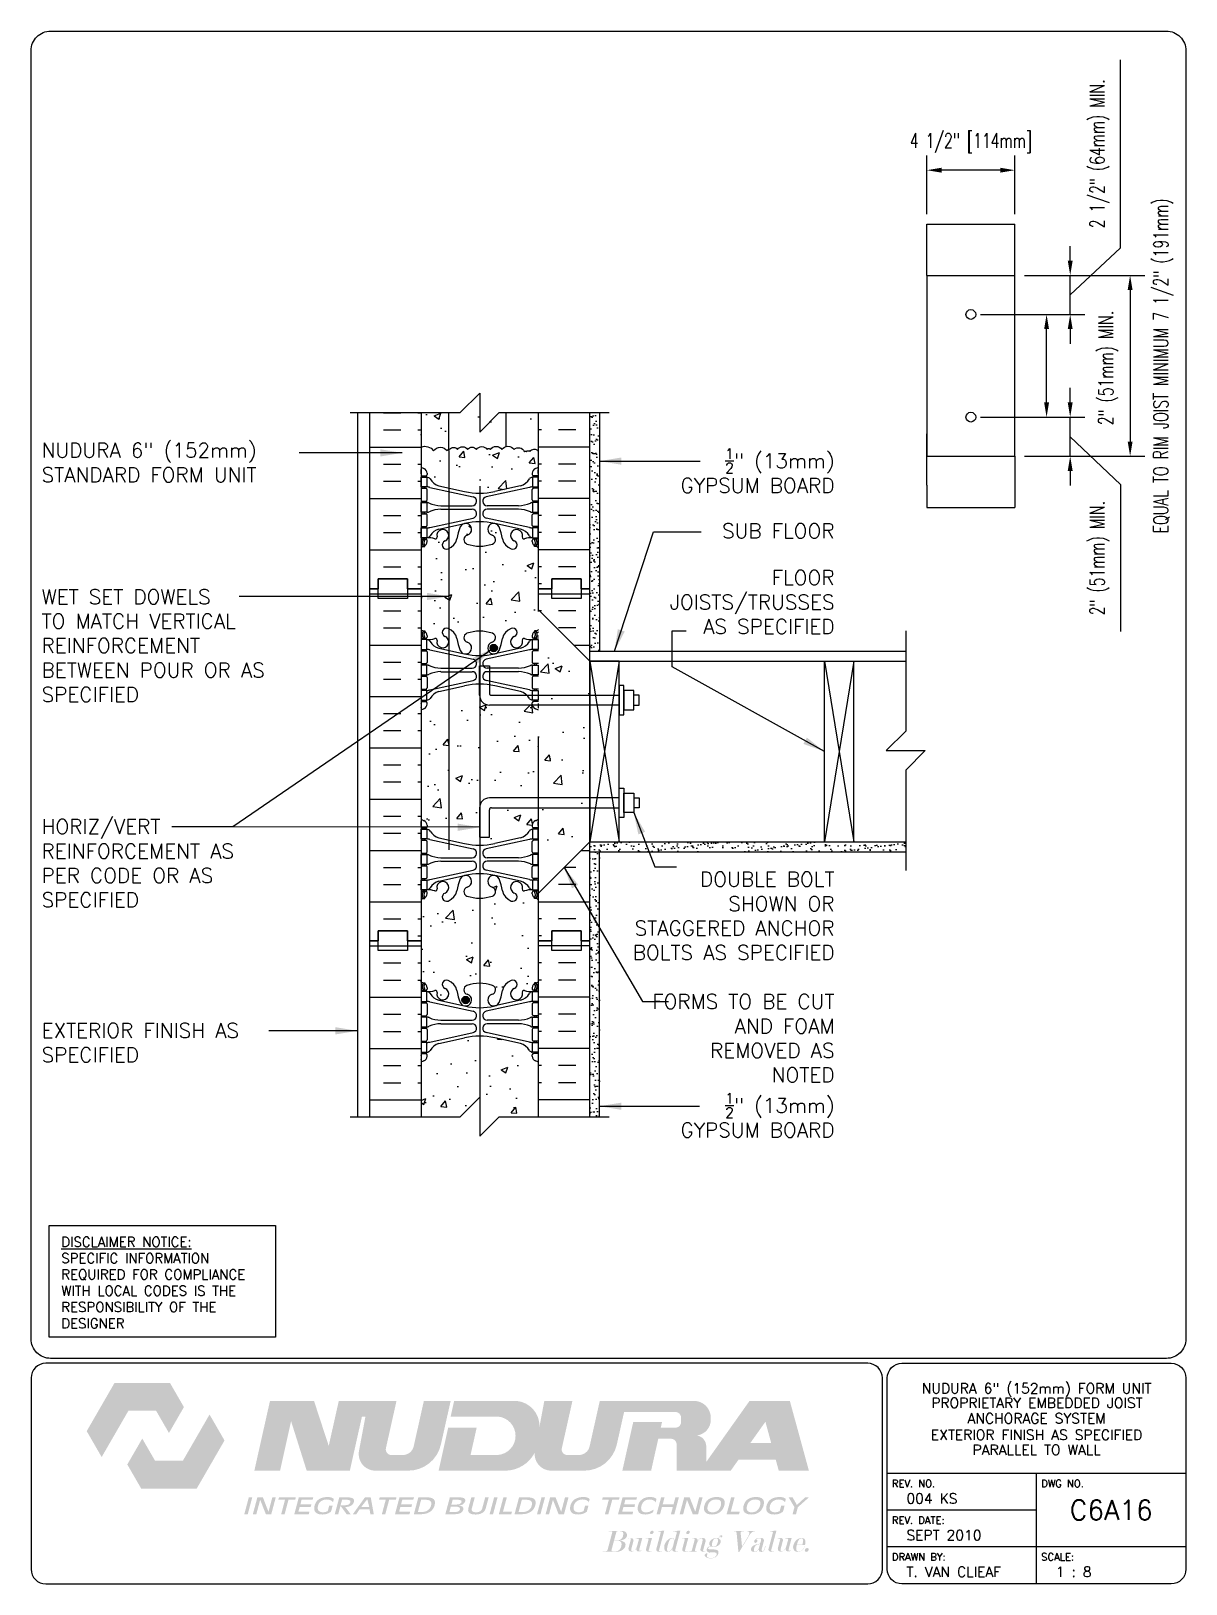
# Paper-space layout 'C6A16' of a CAD drawing. Header units: inches. Extents: x 0.42 to 7.8, y 0.49 to 10.41.
# The model-space entities are those that its viewports show. They can reach past a viewport. Long polylines and large blocks are cut down to what shows.
import ezdxf
from ezdxf.enums import TextEntityAlignment as Align

# ---------------------------------------------------------------- set-up
doc = ezdxf.new("R2010")
doc.units = ezdxf.units.IN
doc.header["$MEASUREMENT"] = 0
doc.header["$PDMODE"] = 3
doc.header["$PDSIZE"] = 0.0625
doc.linetypes.add('DASHED2', pattern=[0.375, 0.25, -0.125])
doc.linetypes.add('HIDDEN2', pattern=[0.1875, 0.125, -0.0625])
for name, color, linetype in [('HATCH', 12, 'Continuous'), ('LINE15', 9, 'Continuous'), ('LINE18', 9, 'Continuous'), ('line25', 2, 'Continuous'), ('LINE3', 3, 'Continuous'), ('LINE50', 5, 'Continuous'), ('LINE9', 9, 'Continuous'), ('LOGO', 7, 'Continuous'), ('TBK_LINE65', 3, 'Continuous'), ('TBK_TEXT', 4, 'Continuous'), ('TEXT', 4, 'Continuous'), ('Web_Edge', 9, 'Continuous')]:
    doc.layers.add(name, color=color, linetype=linetype)
doc.styles.add('DIM', font='romans.shx', dxfattribs={"width": 0.7})
doc.styles.add('ROMANS', font='romans.shx', dxfattribs={"height": 0.75})
doc.dimstyles.new('ext_12', dxfattribs={"dimscale": 12, "dimtxt": 0.09375, "dimasz": 0.09375, "dimexe": 0.09375, "dimexo": 0.0625, "dimgap": 0.0625, "dimtad": 1, "dimdec": 1, "dimzin": 3, "dimdsep": 46, "dimlunit": 4, "dimtxsty": 'DIM', "dimcen": 0.09, "dimdle": 0.09375, "dimclrt": 4, "dimadec": 0, "dimazin": 0, "dimtfac": 1, "dimtdec": 1, "dimtmove": 2, "dimatfit": 3, "dimfxl": 1, "dimfrac": 2, "dimtolj": 1, "dimtzin": 0, "dimarcsym": 0})
doc.dimstyles.new('ext_8', dxfattribs={"dimscale": 8, "dimtxt": 0.09375, "dimasz": 0.09375, "dimexe": 0.09375, "dimexo": 0.0625, "dimgap": 0.0625, "dimtad": 1, "dimdec": 1, "dimzin": 3, "dimdsep": 46, "dimlunit": 4, "dimtxsty": 'DIM', "dimcen": 0.09, "dimdle": 0.09375, "dimclrt": 4, "dimadec": 0, "dimazin": 0, "dimtfac": 1, "dimtdec": 1, "dimtmove": 2, "dimatfit": 3, "dimfxl": 1, "dimfrac": 2, "dimtolj": 1, "dimtzin": 0, "dimarcsym": 0})
pattern_1 = [(37.5, (0.42094, -19.7212), (-0.0157483, 0.48170594), [0, -0.38, 0, -0.425, 0, -0.40625]), (7.5, (0.42094, -19.7212), (0.4424442, 0.7055365), [0, -0.205, 0, -0.3425, 0, -0.13125]), (327.5, (0.11344, -19.7212), (0.7785355, 0.0014148), [0, -0.125, 0, -0.45, 0, -0.5875]), (317.5, (0.11344, -19.7212), (0.7515317, 0.219419), [0, -0.0625, 0, -0.295, 0, -0.3375])]

psp = doc.layouts.new('C6A16')

# ---------------------------------------------------------------- texts
at = {"layer": 'TBK_TEXT', "color": 7, "style": 'ROMANS'}
for s, p in [('REV. NO.', (5.9215, 1.107)), ('DWG NO.', (6.876, 1.107)), ('REV. DATE:', (5.9215, 0.8726)), ('DRAWN BY:', (5.9215, 0.6382)), ('SCALE:', (6.876, 0.6382))]:
    psp.add_text(s, height=0.04688, dxfattribs=at).set_placement(p)
at = {"layer": 'TEXT', "insert": (0.6134, 2.7065), "char_height": 0.0625, "width": 1.41371, "attachment_point": 1, "style": 'ROMANS'}
psp.add_mtext('{\\Fromans.shx|c1;\\LDISCLAIMER NOTICE:\\l\\PSPECIFIC INFORMATION REQUIRED FOR COMPLIANCE WITH LOCAL CODES IS THE RESPONSIBILITY OF THE DESIGNER}', dxfattribs=at)

msp = doc.modelspace()

# ---------------------------------------------------------------- texts
at = {"layer": 'TEXT', "char_height": 0.75, "style": 'ROMANS'}
for s, insert, width, attachment_point in [('NUDURA 6" (152mm)\\PSTANDARD FORM UNIT', (83.481, 120.049), 13.16906, 4), ('\\A1;{\\H0.7x;\\S1/2;}" (13mm) GYPSUM BOARD', (124.025, 119.631), 9.34292, 6), ('\\A1;{\\H1x;SUB FLOOR}', (124.025, 116.553), 11.43486, 6), ('\\A1;FLOOR JOISTS/TRUSSES \\PAS SPECIFIED', (124.025, 112.914), 11.43486, 6), ('WET SET DOWELS \\PTO MATCH VERTICAL\\PREINFORCEMENT BETWEEN POUR OR AS SPECIFIED', (83.481, 110.688), 12.96959, 4), ('HORIZ/VERT REINFORCEMENT AS PER CODE OR AS SPECIFIED', (83.481, 99.559), 12.96959, 4), ('DOUBLE BOLT SHOWN OR STAGGERED ANCHOR BOLTS AS SPECIFIED', (124.025, 96.866), 11.43486, 6), ('FORMS TO BE CUT AND FOAM REMOVED AS NOTED', (124.025, 90.612), 10.52477, 6), ('EXTERIOR FINISH AS SPECIFIED', (83.481, 90.389), 12.96959, 4), ('\\A1;{\\H0.7x;\\S1/2;}" (13mm) GYPSUM BOARD', (124.025, 86.675), 9.12069, 6)]:
    msp.add_mtext(s, dxfattribs=dict(at, insert=insert, width=width, attachment_point=attachment_point))

# ---------------------------------------------------------------- blocks, each defined once
blk = doc.blocks.new('TITLEBLOCK-Tag')
at = {"style": 'ROMANS'}
for tag, height, p in [('TITLE_LINE_1', 0.065, (0.927, -0.1328)), ('TITLE_LINE_2', 0.065, (0.9294, -0.2258)), ('CENTRE-LINE-3', 0.065, (0.927, -0.3246)), ('TITLE_LINE_4', 0.065, (0.927, -0.4299)), ('TITLE_LINE_5', 0.065, (0.927, -0.526)), ('DWG', 0.125, (1.4043, -0.9102))]:
    blk.add_attdef(tag, text='', height=height, dxfattribs=at).set_placement(p, align=Align.MIDDLE_CENTER)
for tag, p in [('LATEST_REVISION', (0.0954, -0.8366)), ('REVISION_DATE', (0.0954, -1.071)), ('DRAWN_BY', (0.0954, -1.3053)), ('SCALE', (1.0499, -1.3053))]:
    blk.add_attdef(tag, text='', height=0.065, dxfattribs=at).set_placement(p, align=Align.MIDDLE_LEFT)
blk = doc.blocks.new('*D3')
at = {"layer": 'Defpoints', "color": 0, "transparency": 16777216}
for p in [(128.746, 134.997), (128.746, 132.245), (133.246, 132.245)]:
    blk.add_point(p, dxfattribs=at)
at = {"layer": 'TEXT', "color": 0, "lineweight": -2, "transparency": 16777216}
for p, q in [((128.746, 132.745), (128.746, 135.747)), ((132.496, 134.997), (129.496, 134.997)), ((133.246, 132.745), (133.246, 135.747))]:
    blk.add_line(p, q, dxfattribs=at)
at = {"layer": 'TEXT', "color": 0, "transparency": 16777216}
for points in [[(129.496, 135.122), (129.496, 134.872), (128.746, 134.997)], [(132.496, 135.122), (132.496, 134.872), (133.246, 134.997)]]:
    blk.add_solid(points, dxfattribs=at)
at = {"layer": 'TEXT', "color": 4, "transparency": 16777216, "insert": (130.996, 136.383), "char_height": 0.75, "attachment_point": 5, "style": 'DIM'}
blk.add_mtext('\\A1;4 1/2" [114mm]', dxfattribs=at)
blk = doc.blocks.new('*D4')
at = {"layer": 'Defpoints', "color": 0, "transparency": 16777216}
for p in [(133.246, 129.62), (133.246, 120.37), (139.14, 120.37)]:
    blk.add_point(p, dxfattribs=at)
at = {"layer": 'TEXT', "color": 0, "lineweight": -2, "transparency": 16777216}
for p, q in [((133.746, 129.62), (139.89, 129.62)), ((139.14, 128.87), (139.14, 121.12)), ((133.746, 120.37), (139.89, 120.37))]:
    blk.add_line(p, q, dxfattribs=at)
at = {"layer": 'TEXT', "color": 0, "transparency": 16777216}
for points in [[(139.015, 128.87), (139.265, 128.87), (139.14, 129.62)], [(139.015, 121.12), (139.265, 121.12), (139.14, 120.37)]]:
    blk.add_solid(points, dxfattribs=at)
at = {"layer": 'TEXT', "color": 4, "transparency": 16777216, "insert": (140.835, 124.995), "char_height": 0.75, "attachment_point": 5, "rotation": 90, "style": 'DIM'}
blk.add_mtext('\\A1;EQUAL TO RIM JOIST MINIMUM 7 1/2" (191mm) ', dxfattribs=at)
blk = doc.blocks.new('*D5')
at = {"layer": 'Defpoints', "color": 0, "transparency": 16777216}
for p in [(130.996, 122.37), (136.076, 122.37), (133.246, 120.37)]:
    blk.add_point(p, dxfattribs=at)
at = {"layer": 'TEXT', "color": 0, "lineweight": -2, "transparency": 16777216}
for p, q in [((136.076, 123.12), (136.076, 123.87)), ((131.496, 122.37), (136.826, 122.37)), ((136.076, 120.37), (136.076, 122.37)), ((136.076, 120.37), (136.076, 122.37)), ((136.076, 121.37), (138.647, 118.926)), ((133.746, 120.37), (136.826, 120.37)), ((136.076, 119.62), (136.076, 118.87)), ((138.647, 118.926), (138.647, 111.401))]:
    blk.add_line(p, q, dxfattribs=at)
at = {"layer": 'TEXT', "color": 0, "transparency": 16777216}
for points in [[(135.951, 123.12), (136.201, 123.12), (136.076, 122.37)], [(135.951, 119.62), (136.201, 119.62), (136.076, 120.37)]]:
    blk.add_solid(points, dxfattribs=at)
at = {"layer": 'TEXT', "color": 4, "transparency": 16777216, "insert": (137.575, 115.163), "char_height": 0.75, "attachment_point": 5, "rotation": 90, "style": 'DIM'}
blk.add_mtext('\\A1;2" (51mm) MIN.', dxfattribs=at)
blk = doc.blocks.new('*D6')
at = {"layer": 'Defpoints', "color": 0, "transparency": 16777216}
for p in [(130.996, 127.62), (134.868, 127.62), (130.996, 122.37)]:
    blk.add_point(p, dxfattribs=at)
at = {"layer": 'TEXT', "color": 0, "lineweight": -2, "transparency": 16777216}
for p, q in [((131.496, 127.62), (135.618, 127.62)), ((134.868, 123.12), (134.868, 126.87)), ((131.496, 122.37), (135.618, 122.37))]:
    blk.add_line(p, q, dxfattribs=at)
at = {"layer": 'TEXT', "color": 0, "transparency": 16777216}
for points in [[(134.743, 126.87), (134.993, 126.87), (134.868, 127.62)], [(134.743, 123.12), (134.993, 123.12), (134.868, 122.37)]]:
    blk.add_solid(points, dxfattribs=at)
at = {"layer": 'TEXT', "color": 4, "transparency": 16777216, "insert": (138.021, 124.885), "char_height": 0.75, "attachment_point": 5, "rotation": 90, "style": 'DIM'}
blk.add_mtext('\\A1;2" (51mm) MIN.', dxfattribs=at)
blk = doc.blocks.new('*D7')
at = {"layer": 'Defpoints', "color": 0, "transparency": 16777216}
for p in [(133.246, 129.62), (136.076, 129.62), (130.996, 127.62)]:
    blk.add_point(p, dxfattribs=at)
at = {"layer": 'TEXT', "color": 0, "lineweight": -2, "transparency": 16777216}
for p, q in [((138.647, 131.035), (138.647, 140.635)), ((136.076, 130.37), (136.076, 131.12)), ((136.076, 128.62), (138.647, 131.035)), ((133.746, 129.62), (136.826, 129.62)), ((136.076, 127.62), (136.076, 129.62)), ((136.076, 127.62), (136.076, 129.62)), ((131.496, 127.62), (136.826, 127.62)), ((136.076, 126.87), (136.076, 126.12))]:
    blk.add_line(p, q, dxfattribs=at)
at = {"layer": 'TEXT', "color": 0, "transparency": 16777216}
for points in [[(135.951, 130.37), (136.201, 130.37), (136.076, 129.62)], [(135.951, 126.87), (136.201, 126.87), (136.076, 127.62)]]:
    blk.add_solid(points, dxfattribs=at)
at = {"layer": 'TEXT', "color": 4, "transparency": 16777216, "insert": (137.575, 135.835), "char_height": 0.75, "attachment_point": 5, "rotation": 90, "style": 'DIM'}
blk.add_mtext('\\A1;2 1/2" (64mm) MIN.', dxfattribs=at)

# ---------------------------------------------------------------- dimensions: what is measured, and where the dimension line sits
at = {"layer": 'TEXT'}
for base, p1, p2, text, override, picture, middle in [((136.076, 129.62), (130.996, 127.62), (133.246, 129.62), '2 1/2" (64mm) MIN.', {"dimtmove": 1}, '*D7', (138.647, 131.535)), ((134.868, 127.62), (130.996, 122.37), (130.996, 127.62), '2" (51mm) MIN.', {"dimtmove": 2}, '*D6', (138.021, 124.885)), ((136.076, 122.37), (133.246, 120.37), (130.996, 122.37), '2" (51mm) MIN.', {"dimtmove": 1}, '*D5', (138.647, 118.426))]:
    dim = msp.add_linear_dim(base=base, p1=p1, p2=p2, angle=90, text=text, dimstyle='ext_8', override=override, dxfattribs=at)
    dim.commit()
    dim.dimension.update_dxf_attribs({"geometry": picture, "text_midpoint": middle, "dimtype": 160})
dim = msp.add_linear_dim(base=(128.746, 134.997), p1=(133.246, 132.245), p2=(128.746, 132.245), dimstyle='ext_8', dxfattribs=at)
dim.commit()
dim.dimension.update_dxf_attribs({"geometry": '*D3', "text_midpoint": (130.996, 136.383), "dimtype": 160})
dim = msp.add_linear_dim(base=(139.14, 120.37), p1=(133.246, 129.62), p2=(133.246, 120.37), angle=90, text='EQUAL TO RIM JOIST MINIMUM 7 1/2" (191mm) ', dimstyle='ext_8', dxfattribs=at)
dim.commit()
dim.dimension.update_dxf_attribs({"geometry": '*D4', "text_midpoint": (140.835, 124.995), "dimtype": 160})

# ---------------------------------------------------------------- hatches: boundary and pattern name
at = {"layer": 'HATCH'}
h = msp.add_hatch(dxfattribs=at)
h.set_pattern_fill('AR-CONC', color=256, scale=0.5)
h.paths.add_polyline_path([(108.421, 119.208, -0.188973), (108.577, 119.303), (108.682, 119.303), (108.682, 119.373), (108.635, 119.373, -0.414214), (108.572, 119.435), (108.572, 119.503, -0.317837), (108.739, 119.739, 0.082415), (108.882, 119.818), (108.882, 120.624, 0.535137), (108.446, 120.609, 0.520567), (108.275, 120.609, 0.520567), (108.165, 120.609, 0.520567), (107.639, 120.72, 0.520567), (107.014, 120.72, 0.520567), (106.427, 120.72, 0.520567), (106.268, 120.72, 0.520567), (105.717, 120.72, 0.520567), (105.264, 120.72, 0.520567), (104.75, 120.72, 0.520567), (104.346, 120.72, 0.520567), (104.224, 120.646, 0.520567), (103.526, 120.646, 0.34551), (102.882, 120.842), (102.882, 119.818, 0.082415), (103.025, 119.739, -0.317837), (103.192, 119.503), (103.192, 119.435, -0.414214), (103.13, 119.373), (103.082, 119.373), (103.082, 119.303), (103.187, 119.303, -0.188973), (103.343, 119.208, 0.196323), (103.792, 118.862), (105.114, 118.571, 0.057795), (105.882, 118.482, 0.057795), (106.65, 118.571), (107.972, 118.862, 0.196323)])
h.paths.add_polyline_path([(105.882, 123.599), (104.882, 122.599), (102.882, 122.599), (102.882, 120.842, -0.34551), (103.526, 120.646, -0.520567), (104.224, 120.646, -0.520567), (104.346, 120.72, -0.520567), (104.75, 120.72, -0.520567), (105.264, 120.72, -0.520567), (105.717, 120.72, -0.520567), (106.268, 120.72, -0.520567), (106.427, 120.72, -0.520567), (107.014, 120.72, -0.520567), (107.639, 120.72, -0.520567), (108.165, 120.609, -0.520567), (108.275, 120.609, -0.520567), (108.446, 120.609, -0.535137), (108.882, 120.624), (108.882, 122.599), (106.882, 122.599), (105.882, 121.599)])
h = msp.add_hatch(dxfattribs=at)
h.set_pattern_fill('AR-SAND', color=256, scale=0.25, style=0)
h.set_pattern_definition(pattern_1)
h.paths.add_polyline_path([(112.007, 122.599), (111.507, 122.599), (111.507, 113.599), (111.507, 110.399), (112.007, 110.399)])
h = msp.add_hatch(dxfattribs=at)
h.set_pattern_fill('AR-CONC', color=256, scale=0.5)
h.paths.add_polyline_path([(108.882, 112.524), (108.882, 115.688, 0.064398), (108.772, 115.754), (108.682, 115.754), (108.682, 115.796, -0.249069), (108.572, 116.003), (108.572, 116.07, -0.414214), (108.635, 116.133), (108.682, 116.133), (108.682, 116.203), (108.577, 116.203, 0.10046), (108.183, 116.146, -0.601435), (108.064, 116.251, 2.182095), (107.654, 116.038, -1), (107.49, 115.629, -0.24438), (107.042, 116.15, 0.053157), (106.876, 116.764, 0.223253), (106.676, 116.929), (106.656, 116.933, 0.955472), (106.518, 116.34, -0.735593), (106.531, 115.882, -0.082755), (105.882, 115.774, -0.082755), (105.233, 115.882, -0.735593), (105.246, 116.34, 0.955472), (105.108, 116.933), (105.088, 116.929, 0.223253), (104.888, 116.764, 0.053157), (104.722, 116.15, -0.24438), (104.274, 115.629, -1), (104.11, 116.038, 2.182095), (103.7, 116.251, -0.601435), (103.581, 116.146, 0.10046), (103.187, 116.203), (103.082, 116.203), (103.082, 116.133), (103.13, 116.133, -0.414214), (103.192, 116.07), (103.192, 116.003, -0.249069), (103.082, 115.796), (103.082, 115.754), (102.992, 115.754, 0.064398), (102.882, 115.688), (102.882, 113.599), (102.882, 111.51, 0.064398), (102.992, 111.444), (103.082, 111.444), (103.082, 111.402, -0.249069), (103.192, 111.195), (103.192, 111.128, -0.414214), (103.13, 111.065), (103.082, 111.065), (103.082, 110.995), (103.187, 110.995, 0.10046), (103.581, 111.052, -0.601435), (103.7, 110.948, 2.182095), (104.11, 111.16, -1), (104.274, 111.569, -0.24438), (104.722, 111.048, 0.053157), (104.888, 110.434, 0.223253), (105.088, 110.269), (105.108, 110.265, 0.955472), (105.246, 110.858, -0.735593), (105.233, 111.316, -0.082755), (105.882, 111.425, -0.082755), (106.531, 111.316, -0.735593), (106.518, 110.858, 0.955472), (106.656, 110.265), (106.676, 110.269, 0.223253), (106.876, 110.434, 0.053157), (107.042, 111.048, -0.24438), (107.49, 111.569, -1), (107.654, 111.16, 2.182095), (108.064, 110.948, -0.601435), (108.183, 111.052, 0.10046), (108.577, 110.995), (108.682, 110.995), (108.682, 111.065), (108.635, 111.065, -0.414214), (108.572, 111.128), (108.572, 111.195, -0.249069), (108.682, 111.402), (108.682, 111.444), (108.772, 111.444, 0.064398), (108.882, 111.51)])
h = msp.add_hatch(dxfattribs=at)
h.set_pattern_fill('INSUL', color=256, scale=7, style=0)
h.set_pattern_definition([(0, (-2823.2796, -301.4104), (0, 2.625), []), (0, (-2823.2796, -300.5354), (0, 2.625), [0.875, -0.875]), (0, (-2823.2796, -299.6604), (0, 2.625), [0.875, -0.875])])
h.paths.add_polyline_path([(100.257, 95.599), (100.695, 95.599), (100.695, 96.099), (102.195, 96.099), (102.195, 95.599), (102.882, 95.599), (102.882, 113.599), (102.195, 113.599), (102.195, 114.099), (100.695, 114.099), (100.695, 113.599), (100.257, 113.599)])
h = msp.add_hatch(dxfattribs=at)
h.set_pattern_fill('INSUL', color=256, scale=7, style=0)
h.set_pattern_definition([(180, (3035.0436, -301.4104), (0, 2.625), []), (180, (3035.0436, -300.5354), (0, 2.625), [0.875, -0.875]), (180, (3035.0436, -299.6604), (0, 2.625), [0.875, -0.875])])
h.paths.add_polyline_path([(111.507, 100.649), (108.882, 98.024), (108.882, 95.599), (109.57, 95.599), (109.57, 96.099), (111.07, 96.099), (111.07, 95.599), (111.507, 95.599)])
h.paths.add_polyline_path([(108.882, 112.524), (111.507, 109.899), (111.507, 113.599), (111.07, 113.599), (111.07, 114.099), (109.57, 114.099), (109.57, 113.599), (108.882, 113.599)])
h = msp.add_hatch(dxfattribs=at)
h.set_pattern_fill('AR-CONC', color=256, scale=0.5, style=0)
h.set_pattern_definition([(50, (-24.542, -49.9902), (3.5863, -0.31376), [0.375, -4.125]), (355, (-24.542, -49.99), (-0.693757, 3.76096), [0.3, -3.3]), (100.4514, (-24.243, -50.0163), (2.892547, 3.4472), [0.3187, -3.50571]), (46.1842, (-24.542, -48.99), (5.336205, -0.827595), [0.5625, -6.1875]), (96.6356, (-24.0973, -49.059), (4.67331, 4.87059), [0.47805, -5.25856]), (351.1842, (-24.542, -48.99), (4.67331, 4.8706), [0.45, -4.95]), (21, (-24.042, -49.2402), (2.984535, -2.013094), [0.375, -4.125]), (326, (-24.042, -49.24), (1.216577, 3.62575), [0.3, -3.3]), (71.4514, (-23.7933, -49.408), (4.201113, 1.61265), [0.3187, -3.50571]), (37.5, (-24.542, -49.9902), (0.060799, 1.664469), [0, -3.26, 0, -3.35, 0, -3.3125]), (7.5, (-24.542, -49.9902), (1.315348, 1.972059), [0, -1.91, 0, -3.185, 0, -1.2625]), (327.5, (-25.657, -49.9902), (2.669112, -0.112774), [0, -1.25, 0, -3.9, 0, -5.175]), (317.5, (-26.157, -49.9902), (2.91593, 0.500525), [0, -1.625, 0, -2.59, 0, -3.675])])
h.paths.add_polyline_path([(111.507, 107.337), (108.882, 107.337), (108.882, 103.212), (111.507, 103.212)])
h.paths.add_polyline_path([(111.507, 101.774), (111.507, 102.712), (108.882, 102.712), (108.882, 99.149)])
h.paths.add_polyline_path([(108.882, 111.399), (108.882, 107.837), (111.507, 107.837), (111.507, 108.774)])
h = msp.add_hatch(dxfattribs=at)
h.set_pattern_fill('AR-CONC', color=256, scale=0.5)
h.paths.add_polyline_path([(108.882, 89.38, 0.082415), (108.739, 89.46, -0.317837), (108.572, 89.695), (108.572, 89.763, -0.414214), (108.635, 89.825), (108.682, 89.825), (108.682, 89.895), (108.577, 89.895, -0.188973), (108.421, 89.99, 0.196323), (107.972, 90.336), (106.65, 90.627, 0.057795), (105.882, 90.716, 0.057795), (105.114, 90.627), (103.792, 90.336, 0.196323), (103.343, 89.99, -0.188973), (103.187, 89.895), (103.082, 89.895), (103.082, 89.825), (103.13, 89.825, -0.414214), (103.192, 89.763), (103.192, 89.695, -0.317837), (103.025, 89.46, 0.082415), (102.882, 89.38), (102.882, 86.599), (104.882, 86.599), (105.882, 87.599), (105.882, 85.599), (106.882, 86.599), (108.882, 86.599)])
h.paths.add_polyline_path([(108.882, 97.688, 0.064398), (108.772, 97.754), (108.682, 97.754), (108.682, 97.796, -0.249069), (108.572, 98.003), (108.572, 98.07, -0.414214), (108.635, 98.133), (108.682, 98.133), (108.682, 98.203), (108.577, 98.203, 0.10046), (108.183, 98.146, -0.601435), (108.064, 98.251, 2.182095), (107.654, 98.038, -1), (107.49, 97.629, -0.24438), (107.042, 98.15, 0.053157), (106.876, 98.764, 0.223253), (106.676, 98.929), (106.656, 98.933, 0.955472), (106.518, 98.34, -0.735593), (106.531, 97.882, -0.082755), (105.882, 97.774, -0.082755), (105.233, 97.882, -0.735593), (105.246, 98.34, 0.955472), (105.108, 98.933), (105.088, 98.929, 0.223253), (104.888, 98.764, 0.053157), (104.722, 98.15, -0.24438), (104.274, 97.629, -1), (104.11, 98.038, 2.182095), (103.7, 98.251, -0.601435), (103.581, 98.146, 0.10046), (103.187, 98.203), (103.082, 98.203), (103.082, 98.133), (103.13, 98.133, -0.414214), (103.192, 98.07), (103.192, 98.003, -0.249069), (103.082, 97.796), (103.082, 97.754), (102.992, 97.754, 0.064398), (102.882, 97.688), (102.882, 95.599), (102.882, 93.51, 0.064398), (102.992, 93.444), (103.082, 93.444), (103.082, 93.402, -0.249069), (103.192, 93.195), (103.192, 93.128, -0.414214), (103.13, 93.065), (103.082, 93.065), (103.082, 92.995), (103.187, 92.995, 0.10046), (103.581, 93.052, -0.601435), (103.7, 92.948, 2.182095), (104.11, 93.16, -1), (104.274, 93.569, -0.24438), (104.722, 93.048, 0.053157), (104.888, 92.434, 0.223253), (105.088, 92.269), (105.108, 92.265, 0.955472), (105.246, 92.858, -0.735593), (105.233, 93.316, -0.082755), (105.882, 93.425, -0.082755), (106.531, 93.316, -0.735593), (106.518, 92.858, 0.955472), (106.656, 92.265), (106.676, 92.269, 0.223253), (106.876, 92.434, 0.053157), (107.042, 93.048, -0.24438), (107.49, 93.569, -1), (107.654, 93.16, 2.182095), (108.064, 92.948, -0.601435), (108.183, 93.052, 0.10046), (108.577, 92.995), (108.682, 92.995), (108.682, 93.065), (108.635, 93.065, -0.414214), (108.572, 93.128), (108.572, 93.195, -0.249069), (108.682, 93.402), (108.682, 93.444), (108.772, 93.444, 0.064398), (108.882, 93.51), (108.882, 95.599)])
h.paths.add_polyline_path([(105.879, 102.399, -0.414214), (106.379, 102.899), (108.882, 102.899), (108.882, 107.38, 0.082415), (108.739, 107.46, -0.267415), (108.576, 107.649), (106.379, 107.649, -0.414214), (105.879, 108.149), (105.879, 108.716, 0.057533), (105.114, 108.627), (103.792, 108.336, 0.196323), (103.343, 107.99, -0.188973), (103.187, 107.895), (103.082, 107.895), (103.082, 107.825), (103.13, 107.825, -0.414214), (103.192, 107.763), (103.192, 107.695, -0.317837), (103.025, 107.46, 0.082415), (102.882, 107.38), (102.882, 101.818, 0.082415), (103.025, 101.739, -0.317837), (103.192, 101.503), (103.192, 101.435, -0.414214), (103.13, 101.373), (103.082, 101.373), (103.082, 101.303), (103.187, 101.303, -0.188973), (103.343, 101.208, 0.196323), (103.792, 100.862), (105.114, 100.571, 0.057795), (105.882, 100.482, 0.057795), (106.65, 100.571), (107.972, 100.862, 0.196323), (108.421, 101.208, -0.188973), (108.577, 101.303), (108.682, 101.303), (108.682, 101.373), (108.635, 101.373, -0.414214), (108.572, 101.435), (108.572, 101.503, -0.317837), (108.739, 101.739, 0.082415), (108.882, 101.818), (108.882, 102.399), (106.479, 102.399, 0.414214), (106.379, 102.299), (106.379, 100.899), (105.879, 100.899)])
h = msp.add_hatch(dxfattribs=at)
h.set_pattern_fill('AR-SAND', color=256, scale=0.25, style=0)
h.set_pattern_definition(pattern_1)
h.paths.add_polyline_path([(111.507, 100.649), (111.507, 100.149), (127.663, 100.149), (127.663, 100.649)])
h = msp.add_hatch(dxfattribs=at)
h.set_pattern_fill('AR-SAND', color=256, scale=0.25, style=0)
h.set_pattern_definition(pattern_1)
h.paths.add_polyline_path([(112.007, 100.149), (111.507, 100.149), (111.507, 95.599), (111.507, 86.599), (112.007, 86.599)])
at = {"layer": 'LINE3'}
for points in [[(106.413, 110.565, 1), (106.788, 110.565, 1)], [(104.976, 92.565, 1), (105.351, 92.565, 1)]]:
    msp.add_hatch(color=256, dxfattribs=at).paths.add_polyline_path(points)

# ---------------------------------------------------------------- linework, layer by layer
at = {"layer": 'HATCH'}
for p, q in [((100.97, 122.59), (101.845, 122.59)), ((102.72, 122.59), (102.882, 122.59)), ((109.044, 122.59), (108.882, 122.59)), ((110.794, 122.59), (109.919, 122.59)), ((100.97, 121.715), (101.845, 121.715)), ((102.72, 121.715), (102.882, 121.715)), ((109.044, 121.715), (108.882, 121.715)), ((110.794, 121.715), (109.919, 121.715)), ((100.257, 120.84), (102.882, 120.84)), ((111.507, 120.84), (108.882, 120.84)), ((100.97, 119.965), (101.845, 119.965)), ((102.72, 119.965), (102.882, 119.965)), ((109.044, 119.965), (108.882, 119.965)), ((110.794, 119.965), (109.919, 119.965)), ((100.97, 119.09), (101.845, 119.09)), ((102.72, 119.09), (102.882, 119.09)), ((109.044, 119.09), (108.882, 119.09)), ((110.794, 119.09), (109.919, 119.09)), ((100.257, 118.215), (102.882, 118.215)), ((111.507, 118.215), (108.882, 118.215)), ((100.97, 117.34), (101.845, 117.34)), ((102.72, 117.34), (102.882, 117.34)), ((109.044, 117.34), (108.882, 117.34)), ((110.794, 117.34), (109.919, 117.34)), ((100.97, 116.465), (101.845, 116.465)), ((102.72, 116.465), (102.882, 116.465)), ((109.044, 116.465), (108.882, 116.465)), ((110.794, 116.465), (109.919, 116.465)), ((100.257, 115.59), (102.882, 115.59)), ((111.507, 115.59), (108.882, 115.59)), ((100.97, 114.715), (101.845, 114.715)), ((102.72, 114.715), (102.882, 114.715)), ((109.044, 114.715), (108.882, 114.715)), ((110.794, 114.715), (109.919, 114.715)), ((102.72, 113.84), (102.882, 113.84)), ((109.044, 113.84), (108.882, 113.84)), ((125.007, 109.899), (123.507, 100.649)), ((123.507, 109.899), (125.007, 100.649)), ((100.257, 95.34), (102.882, 95.34)), ((111.507, 95.34), (108.882, 95.34)), ((100.97, 94.465), (101.845, 94.465)), ((102.72, 94.465), (102.882, 94.465)), ((109.044, 94.465), (108.882, 94.465)), ((110.794, 94.465), (109.919, 94.465)), ((100.97, 93.59), (101.845, 93.59)), ((102.72, 93.59), (102.882, 93.59)), ((109.044, 93.59), (108.882, 93.59)), ((110.794, 93.59), (109.919, 93.59)), ((100.257, 92.715), (102.882, 92.715)), ((111.507, 92.715), (108.882, 92.715)), ((100.97, 91.84), (101.845, 91.84)), ((102.72, 91.84), (102.882, 91.84)), ((109.044, 91.84), (108.882, 91.84)), ((110.794, 91.84), (109.919, 91.84)), ((100.97, 90.965), (101.845, 90.965)), ((102.72, 90.965), (102.882, 90.965)), ((109.044, 90.965), (108.882, 90.965)), ((110.794, 90.965), (109.919, 90.965)), ((100.257, 90.09), (102.882, 90.09)), ((111.507, 90.09), (108.882, 90.09)), ((100.97, 89.215), (101.845, 89.215)), ((102.72, 89.215), (102.882, 89.215)), ((109.044, 89.215), (108.882, 89.215)), ((110.794, 89.215), (109.919, 89.215)), ((100.97, 88.34), (101.845, 88.34)), ((102.72, 88.34), (102.882, 88.34)), ((109.044, 88.34), (108.882, 88.34)), ((110.794, 88.34), (109.919, 88.34)), ((100.257, 87.465), (102.882, 87.465)), ((111.507, 87.465), (108.882, 87.465))]:
    msp.add_line(p, q, dxfattribs=at)
at = {"layer": 'HATCH', "linetype": 'Continuous'}
for p, q in [((111.507, 109.899), (113.007, 100.649)), ((113.007, 109.899), (111.507, 100.649))]:
    msp.add_line(p, q, dxfattribs=at)
at = {"layer": 'HATCH'}
msp.add_lwpolyline([(102.877, 120.84, -0.348494), (103.526, 120.646, -0.520567), (104.224, 120.646, -0.520567), (104.346, 120.72, -0.520567), (104.75, 120.72, -0.520567), (105.264, 120.72, -0.520567), (105.717, 120.72, -0.520567), (106.268, 120.72, -0.520567), (106.427, 120.72, -0.520567), (107.014, 120.72, -0.520567), (107.639, 120.72, -0.520567), (108.165, 120.609, -0.520567), (108.275, 120.609, -0.520567), (108.446, 120.609, -0.520567), (108.875, 120.634)], format="xyb", dxfattribs=at)
at = {"layer": 'LINE15', "linetype": 'HIDDEN2'}
for points in [[(106.379, 107.649, -0.414214), (105.879, 108.149), (105.879, 109.649), (106.379, 109.649), (106.379, 108.249, 0.414214), (106.479, 108.149)], [(106.379, 102.899, 0.414214), (105.879, 102.399), (105.879, 100.899), (106.379, 100.899), (106.379, 102.299, -0.414214), (106.479, 102.399)]]:
    msp.add_lwpolyline(points, format="xyb", dxfattribs=at)
for points in [[(106.479, 108.149), (113.007, 108.149)], [(113.007, 107.649), (106.379, 107.649)], [(113.007, 102.899), (106.379, 102.899)], [(106.479, 102.399), (113.007, 102.399)]]:
    msp.add_lwpolyline(points, dxfattribs=at)
at = {"layer": 'LINE18'}
for points in [[(113.007, 107.149), (113.257, 107.149), (113.257, 108.649), (113.007, 108.649)], [(113.257, 107.399), (113.757, 107.399), (113.757, 108.399), (113.257, 108.399)], [(113.007, 103.399), (113.257, 103.399), (113.257, 101.899), (113.007, 101.899)], [(113.257, 103.149), (113.757, 103.149), (113.757, 102.149), (113.257, 102.149)]]:
    msp.add_lwpolyline(points, close=True, dxfattribs=at)
for points in [[(113.757, 107.649), (114.038, 107.649), (114.038, 108.149), (113.757, 108.149)], [(113.757, 102.899), (114.038, 102.899), (114.038, 102.399), (113.757, 102.399)]]:
    msp.add_lwpolyline(points, dxfattribs=at)
at = {"layer": 'line25'}
for p, q in [((102.882, 122.599), (102.882, 113.599)), ((108.882, 112.524), (108.882, 122.599)), ((102.882, 113.599), (102.882, 95.599)), ((111.507, 109.899), (108.882, 112.524)), ((111.507, 109.899), (127.663, 109.899)), ((111.507, 109.899), (111.507, 100.649)), ((123.507, 100.649), (123.507, 109.899)), ((125.007, 100.649), (125.007, 109.899)), ((111.507, 108.149), (111.507, 107.399)), ((111.507, 100.649), (108.882, 98.024)), ((111.507, 100.649), (127.663, 100.649)), ((111.507, 100.649), (114.507, 100.649)), ((108.882, 95.599), (108.882, 98.024)), ((102.882, 95.599), (102.882, 86.599)), ((108.882, 86.599), (108.882, 95.599))]:
    msp.add_line(p, q, dxfattribs=at)
msp.add_lwpolyline([(111.507, 100.649), (113.007, 100.649), (113.007, 109.899), (111.507, 109.899)], close=True, dxfattribs=at)
at = {"layer": 'LINE3'}
for p, q in [((104.312, 120.664), (104.312, 122.599)), ((107.233, 120.87), (107.233, 122.599)), ((104.312, 120.664), (104.312, 100.243)), ((105.882, 118.837), (105.882, 107.399)), ((105.882, 107.399), (105.882, 101.399)), ((105.882, 101.399), (105.882, 87.599))]:
    msp.add_line(p, q, dxfattribs=at)
for centre in [(106.6, 110.565), (105.164, 92.565)]:
    msp.add_circle(centre, 0.188, dxfattribs=at)
at = {"layer": 'LINE50'}
for p, q in [((100.257, 113.599), (100.257, 122.599)), ((111.507, 113.599), (111.507, 122.599)), ((100.257, 95.599), (100.257, 113.599)), ((111.507, 107.399), (111.507, 113.599)), ((111.507, 95.599), (111.507, 110.399)), ((100.257, 86.599), (100.257, 95.599)), ((111.507, 86.599), (111.507, 95.599))]:
    msp.add_line(p, q, dxfattribs=at)
for points in [[(100.257, 113.599), (100.695, 113.599), (100.695, 114.099), (102.195, 114.099), (102.195, 113.599), (102.882, 113.599)], [(102.882, 113.599), (102.195, 113.599), (102.195, 114.099), (100.695, 114.099), (100.695, 113.599), (100.257, 113.599)], [(111.507, 113.599), (111.07, 113.599), (111.07, 114.099), (109.57, 114.099), (109.57, 113.599), (108.882, 113.599)], [(108.882, 113.599), (109.57, 113.599), (109.57, 114.099), (111.07, 114.099), (111.07, 113.599), (111.507, 113.599)], [(102.882, 95.599), (102.195, 95.599), (102.195, 96.099), (100.695, 96.099), (100.695, 95.599), (100.257, 95.599)], [(100.257, 95.599), (100.695, 95.599), (100.695, 96.099), (102.195, 96.099), (102.195, 95.599), (102.882, 95.599)], [(108.882, 95.599), (109.57, 95.599), (109.57, 96.099), (111.07, 96.099), (111.07, 95.599), (111.507, 95.599)], [(111.507, 95.599), (111.07, 95.599), (111.07, 96.099), (109.57, 96.099), (109.57, 95.599), (108.882, 95.599)]]:
    msp.add_lwpolyline(points, dxfattribs=at)
at = {"layer": 'LINE9', "linetype": 'HIDDEN2'}
for p, q in [((128.746, 132.245), (133.246, 132.245)), ((128.746, 129.62), (128.746, 132.245)), ((133.246, 129.62), (133.246, 132.245)), ((128.746, 118.888), (128.746, 121.513)), ((133.246, 120.37), (133.246, 117.745)), ((128.746, 118.888), (128.746, 117.745)), ((128.746, 117.745), (133.246, 117.745)), ((108.882, 98.024), (108.882, 112.524))]:
    msp.add_line(p, q, dxfattribs=at)
at = {"layer": 'LINE9'}
for p, q in [((128.746, 129.62), (128.746, 120.37)), ((128.746, 129.62), (133.246, 129.62)), ((133.246, 120.37), (133.246, 129.62)), ((99.632, 122.599), (99.632, 86.599)), ((112.007, 122.599), (112.007, 110.399)), ((128.746, 120.37), (133.246, 120.37)), ((111.507, 110.399), (127.663, 110.399)), ((111.507, 100.149), (127.663, 100.149)), ((112.007, 86.599), (112.007, 100.149))]:
    msp.add_line(p, q, dxfattribs=at)
for points in [[(99.257, 122.599), (104.882, 122.599), (105.882, 123.599), (105.882, 121.599), (106.882, 122.599), (112.507, 122.599)], [(127.663, 111.442), (127.663, 106.317), (126.663, 105.317), (128.663, 105.317), (127.663, 104.317), (127.663, 99.192)], [(99.257, 86.599), (104.882, 86.599), (105.882, 87.599), (105.882, 85.599), (106.882, 86.599), (112.507, 86.599)]]:
    msp.add_lwpolyline(points, dxfattribs=at)
at = {"layer": 'LINE9', "linetype": 'DASHED2', "ltscale": 0.15}
for points in [[(102.195, 113.599), (102.195, 113.599), (102.195, 113.099), (100.695, 113.099), (100.695, 113.599), (100.695, 113.599)], [(102.195, 113.599), (102.195, 113.599), (102.195, 113.099), (100.695, 113.099), (100.695, 113.599), (100.695, 113.599)], [(111.07, 113.599), (111.07, 113.599), (111.07, 113.099), (109.57, 113.099), (109.57, 113.599), (109.57, 113.599)], [(111.07, 113.599), (111.07, 113.599), (111.07, 113.099), (109.57, 113.099), (109.57, 113.599), (109.57, 113.599)], [(102.195, 95.599), (102.195, 95.599), (102.195, 95.099), (100.695, 95.099), (100.695, 95.599), (100.695, 95.599)], [(102.195, 95.599), (102.195, 95.599), (102.195, 95.099), (100.695, 95.099), (100.695, 95.599), (100.695, 95.599)], [(111.07, 95.599), (111.07, 95.599), (111.07, 95.099), (109.57, 95.099), (109.57, 95.599), (109.57, 95.599)], [(111.07, 95.599), (111.07, 95.599), (111.07, 95.099), (109.57, 95.099), (109.57, 95.599), (109.57, 95.599)]]:
    msp.add_lwpolyline(points, dxfattribs=at)
at = {"layer": 'LINE9', "linetype": 'HIDDEN2'}
for centre in [(130.996, 127.62), (130.996, 122.37)]:
    msp.add_circle(centre, 0.25, dxfattribs=at)
at = {"layer": 'TEXT'}
msp.add_line((115.716, 111.439), (116.447, 111.439), dxfattribs=at)
at = {"layer": 'Web_Edge'}
for p, q in [((102.882, 119.373), (103.13, 119.373)), ((102.892, 119.493), (102.892, 119.679)), ((102.992, 119.303), (102.992, 119.373)), ((103.082, 119.303), (103.082, 119.373)), ((103.192, 119.503), (103.192, 119.435)), ((108.572, 119.503), (108.572, 119.435)), ((108.882, 119.373), (108.635, 119.373)), ((108.682, 119.303), (108.682, 119.373)), ((108.772, 119.303), (108.772, 119.373)), ((108.872, 119.493), (108.872, 119.679)), ((102.882, 118.733), (103.13, 118.733)), ((102.992, 118.733), (102.992, 118.803)), ((103.082, 118.733), (103.082, 118.803)), ((103.192, 118.135), (103.192, 118.67)), ((103.331, 118.779), (105.542, 118.298)), ((103.792, 118.862), (105.114, 118.571)), ((108.433, 118.779), (106.222, 118.298)), ((107.972, 118.862), (106.65, 118.571)), ((108.572, 118.135), (108.572, 118.67)), ((108.882, 118.733), (108.635, 118.733)), ((108.682, 118.733), (108.682, 118.803)), ((108.772, 118.733), (108.772, 118.803)), ((102.882, 118.073), (103.13, 118.073)), ((102.992, 118.003), (102.992, 118.073)), ((103.082, 118.003), (103.082, 118.073)), ((103.897, 117.843), (105.493, 117.843)), ((103.897, 117.663), (105.493, 117.663)), ((107.867, 117.843), (106.271, 117.843)), ((107.867, 117.663), (106.271, 117.663)), ((108.882, 118.073), (108.635, 118.073)), ((108.682, 118.003), (108.682, 118.073)), ((108.772, 118.003), (108.772, 118.073)), ((102.882, 117.433), (103.13, 117.433)), ((102.882, 116.773), (103.13, 116.773)), ((102.992, 117.433), (102.992, 117.503)), ((102.992, 116.703), (102.992, 116.773)), ((103.082, 117.433), (103.082, 117.503)), ((103.082, 116.703), (103.082, 116.773)), ((103.192, 116.835), (103.192, 117.37)), ((103.331, 116.727), (105.542, 117.208)), ((103.792, 116.644), (105.114, 116.935)), ((108.433, 116.727), (106.222, 117.208)), ((107.972, 116.644), (106.65, 116.935)), ((108.572, 116.835), (108.572, 117.37)), ((108.882, 117.433), (108.635, 117.433)), ((108.882, 116.773), (108.635, 116.773)), ((108.682, 117.433), (108.682, 117.503)), ((108.682, 116.703), (108.682, 116.773)), ((108.772, 117.433), (108.772, 117.503)), ((108.772, 116.703), (108.772, 116.773)), ((102.882, 116.133), (103.13, 116.133)), ((102.882, 116.033), (102.924, 116.033)), ((102.992, 116.133), (102.992, 116.203)), ((103.082, 116.133), (103.082, 116.203)), ((103.192, 116.003), (103.192, 116.07)), ((108.572, 116.003), (108.572, 116.07)), ((108.882, 116.133), (108.635, 116.133)), ((108.682, 116.133), (108.682, 116.203)), ((108.772, 116.133), (108.772, 116.203)), ((108.882, 116.033), (108.84, 116.033)), ((102.992, 115.754), (103.082, 115.754)), ((103.082, 115.754), (103.082, 115.796)), ((108.682, 115.754), (108.682, 115.796)), ((108.772, 115.754), (108.682, 115.754)), ((102.882, 111.165), (102.924, 111.165)), ((102.992, 111.444), (103.082, 111.444)), ((103.082, 111.444), (103.082, 111.402)), ((103.192, 111.195), (103.192, 111.128)), ((108.572, 111.195), (108.572, 111.128)), ((108.772, 111.444), (108.682, 111.444)), ((108.682, 111.444), (108.682, 111.402)), ((108.882, 111.165), (108.84, 111.165)), ((102.882, 111.065), (103.13, 111.065)), ((102.882, 110.425), (103.13, 110.425)), ((102.992, 111.065), (102.992, 110.995)), ((102.992, 110.495), (102.992, 110.425)), ((103.082, 111.065), (103.082, 110.995)), ((103.082, 110.495), (103.082, 110.425)), ((103.331, 110.471), (105.542, 109.99)), ((103.792, 110.554), (105.114, 110.264)), ((108.433, 110.471), (106.222, 109.99)), ((107.972, 110.554), (106.65, 110.264)), ((108.882, 111.065), (108.635, 111.065)), ((108.882, 110.425), (108.635, 110.425)), ((108.682, 111.065), (108.682, 110.995)), ((108.682, 110.495), (108.682, 110.425)), ((108.772, 111.065), (108.772, 110.995)), ((108.772, 110.495), (108.772, 110.425)), ((102.882, 109.765), (103.13, 109.765)), ((102.992, 109.765), (102.992, 109.695)), ((103.082, 109.765), (103.082, 109.695)), ((103.192, 110.363), (103.192, 109.828)), ((108.572, 110.363), (108.572, 109.828)), ((108.882, 109.765), (108.635, 109.765)), ((108.682, 109.765), (108.682, 109.695)), ((108.772, 109.765), (108.772, 109.695)), ((102.882, 109.125), (103.13, 109.125)), ((102.992, 109.195), (102.992, 109.125)), ((103.082, 109.195), (103.082, 109.125)), ((103.192, 109.063), (103.192, 108.528)), ((103.331, 108.419), (105.542, 108.901)), ((103.897, 109.535), (105.493, 109.535)), ((103.897, 109.355), (105.493, 109.355)), ((108.433, 108.419), (106.222, 108.901)), ((107.867, 109.535), (106.271, 109.535)), ((107.867, 109.355), (106.271, 109.355)), ((108.572, 109.063), (108.572, 108.528)), ((108.882, 109.125), (108.635, 109.125)), ((108.682, 109.195), (108.682, 109.125)), ((108.772, 109.195), (108.772, 109.125)), ((102.882, 108.465), (103.13, 108.465)), ((102.992, 108.465), (102.992, 108.395)), ((103.082, 108.465), (103.082, 108.395)), ((103.792, 108.336), (105.114, 108.627)), ((107.972, 108.336), (106.65, 108.627)), ((108.882, 108.465), (108.635, 108.465)), ((108.682, 108.465), (108.682, 108.395)), ((108.772, 108.465), (108.772, 108.395)), ((102.882, 107.825), (103.13, 107.825)), ((102.892, 107.705), (102.892, 107.519)), ((102.992, 107.895), (102.992, 107.825)), ((103.082, 107.895), (103.082, 107.825)), ((103.192, 107.695), (103.192, 107.763)), ((108.572, 107.695), (108.572, 107.763)), ((108.882, 107.825), (108.635, 107.825)), ((108.682, 107.895), (108.682, 107.825)), ((108.772, 107.895), (108.772, 107.825)), ((108.872, 107.705), (108.872, 107.519)), ((102.892, 101.493), (102.892, 101.679)), ((108.872, 101.493), (108.872, 101.679)), ((102.882, 101.373), (103.13, 101.373)), ((102.992, 101.303), (102.992, 101.373)), ((103.082, 101.303), (103.082, 101.373)), ((103.192, 101.503), (103.192, 101.435)), ((103.792, 100.862), (105.114, 100.571)), ((107.972, 100.862), (106.65, 100.571)), ((108.572, 101.503), (108.572, 101.435)), ((108.882, 101.373), (108.635, 101.373)), ((108.682, 101.303), (108.682, 101.373)), ((108.772, 101.303), (108.772, 101.373)), ((102.882, 100.733), (103.13, 100.733)), ((102.882, 100.073), (103.13, 100.073)), ((102.992, 100.733), (102.992, 100.803)), ((102.992, 100.003), (102.992, 100.073)), ((103.082, 100.733), (103.082, 100.803)), ((103.082, 100.003), (103.082, 100.073)), ((103.192, 100.135), (103.192, 100.67)), ((103.331, 100.779), (105.542, 100.298)), ((108.433, 100.779), (106.222, 100.298)), ((108.572, 100.135), (108.572, 100.67)), ((108.882, 100.733), (108.635, 100.733)), ((108.882, 100.073), (108.635, 100.073)), ((108.682, 100.733), (108.682, 100.803)), ((108.682, 100.003), (108.682, 100.073)), ((108.772, 100.733), (108.772, 100.803)), ((108.772, 100.003), (108.772, 100.073)), ((102.882, 99.433), (103.13, 99.433)), ((102.992, 99.433), (102.992, 99.503)), ((103.082, 99.433), (103.082, 99.503)), ((103.192, 98.835), (103.192, 99.37)), ((103.897, 99.843), (105.493, 99.843)), ((103.897, 99.663), (105.493, 99.663)), ((107.867, 99.843), (106.271, 99.843)), ((107.867, 99.663), (106.271, 99.663)), ((108.572, 98.835), (108.572, 99.37)), ((108.882, 99.433), (108.635, 99.433)), ((108.682, 99.433), (108.682, 99.503)), ((108.772, 99.433), (108.772, 99.503)), ((102.882, 98.773), (103.13, 98.773)), ((102.992, 98.703), (102.992, 98.773)), ((103.082, 98.703), (103.082, 98.773)), ((103.331, 98.727), (105.542, 99.208)), ((103.792, 98.644), (105.114, 98.935)), ((108.433, 98.727), (106.222, 99.208)), ((107.972, 98.644), (106.65, 98.935)), ((108.882, 98.773), (108.635, 98.773)), ((108.682, 98.703), (108.682, 98.773)), ((108.772, 98.703), (108.772, 98.773)), ((102.882, 98.133), (103.13, 98.133)), ((102.882, 98.033), (102.924, 98.033)), ((102.992, 98.133), (102.992, 98.203)), ((102.992, 97.754), (103.082, 97.754)), ((103.082, 98.133), (103.082, 98.203)), ((103.082, 97.754), (103.082, 97.796)), ((103.192, 98.003), (103.192, 98.07)), ((108.572, 98.003), (108.572, 98.07)), ((108.882, 98.133), (108.635, 98.133)), ((108.682, 98.133), (108.682, 98.203)), ((108.682, 97.754), (108.682, 97.796)), ((108.772, 97.754), (108.682, 97.754)), ((108.772, 98.133), (108.772, 98.203)), ((108.882, 98.033), (108.84, 98.033)), ((102.882, 93.165), (102.924, 93.165)), ((102.882, 93.065), (103.13, 93.065)), ((102.992, 93.444), (103.082, 93.444)), ((102.992, 93.065), (102.992, 92.995)), ((103.082, 93.444), (103.082, 93.402)), ((103.082, 93.065), (103.082, 92.995)), ((103.192, 93.195), (103.192, 93.128)), ((108.572, 93.195), (108.572, 93.128)), ((108.882, 93.065), (108.635, 93.065)), ((108.682, 93.444), (108.682, 93.402)), ((108.772, 93.444), (108.682, 93.444)), ((108.682, 93.065), (108.682, 92.995)), ((108.772, 93.065), (108.772, 92.995)), ((108.882, 93.165), (108.84, 93.165)), ((102.882, 92.425), (103.13, 92.425)), ((102.992, 92.495), (102.992, 92.425)), ((103.082, 92.495), (103.082, 92.425)), ((103.192, 92.363), (103.192, 91.828)), ((103.331, 92.471), (105.542, 91.99)), ((103.792, 92.554), (105.114, 92.264)), ((108.433, 92.471), (106.222, 91.99)), ((107.972, 92.554), (106.65, 92.264)), ((108.572, 92.363), (108.572, 91.828)), ((108.882, 92.425), (108.635, 92.425)), ((108.682, 92.495), (108.682, 92.425)), ((108.772, 92.495), (108.772, 92.425)), ((102.882, 91.765), (103.13, 91.765)), ((102.992, 91.765), (102.992, 91.695)), ((103.082, 91.765), (103.082, 91.695)), ((103.897, 91.535), (105.493, 91.535)), ((103.897, 91.355), (105.493, 91.355)), ((107.867, 91.535), (106.271, 91.535)), ((107.867, 91.355), (106.271, 91.355)), ((108.882, 91.765), (108.635, 91.765)), ((108.682, 91.765), (108.682, 91.695)), ((108.772, 91.765), (108.772, 91.695)), ((102.882, 91.125), (103.13, 91.125)), ((102.992, 91.195), (102.992, 91.125)), ((103.082, 91.195), (103.082, 91.125)), ((103.192, 91.063), (103.192, 90.528)), ((103.331, 90.419), (105.542, 90.901)), ((103.792, 90.336), (105.114, 90.627)), ((108.433, 90.419), (106.222, 90.901)), ((107.972, 90.336), (106.65, 90.627)), ((108.572, 91.063), (108.572, 90.528)), ((108.882, 91.125), (108.635, 91.125)), ((108.682, 91.195), (108.682, 91.125)), ((108.772, 91.195), (108.772, 91.125)), ((102.882, 90.465), (103.13, 90.465)), ((102.882, 89.825), (103.13, 89.825)), ((102.992, 90.465), (102.992, 90.395)), ((102.992, 89.895), (102.992, 89.825)), ((103.082, 90.465), (103.082, 90.395)), ((103.082, 89.895), (103.082, 89.825)), ((103.192, 89.695), (103.192, 89.763)), ((108.572, 89.695), (108.572, 89.763)), ((108.882, 90.465), (108.635, 90.465)), ((108.882, 89.825), (108.635, 89.825)), ((108.682, 90.465), (108.682, 90.395)), ((108.682, 89.895), (108.682, 89.825)), ((108.772, 90.465), (108.772, 90.395)), ((108.772, 89.895), (108.772, 89.825)), ((102.892, 89.705), (102.892, 89.519)), ((108.872, 89.705), (108.872, 89.519))]:
    msp.add_line(p, q, dxfattribs=at)
for points in [[(102.887, 119.303), (103.187, 119.303), (103.187, 118.803), (102.887, 118.803)], [(108.877, 119.303), (108.577, 119.303), (108.577, 118.803), (108.877, 118.803)], [(102.887, 118.003), (103.187, 118.003), (103.187, 117.503), (102.887, 117.503)], [(108.877, 118.003), (108.577, 118.003), (108.577, 117.503), (108.877, 117.503)], [(102.887, 116.703), (103.187, 116.703), (103.187, 116.203), (102.887, 116.203)], [(108.877, 116.703), (108.577, 116.703), (108.577, 116.203), (108.877, 116.203)], [(102.887, 110.495), (103.187, 110.495), (103.187, 110.995), (102.887, 110.995)], [(108.877, 110.495), (108.577, 110.495), (108.577, 110.995), (108.877, 110.995)], [(102.887, 109.195), (103.187, 109.195), (103.187, 109.695), (102.887, 109.695)], [(108.877, 109.195), (108.577, 109.195), (108.577, 109.695), (108.877, 109.695)], [(102.887, 107.895), (103.187, 107.895), (103.187, 108.395), (102.887, 108.395)], [(108.877, 107.895), (108.577, 107.895), (108.577, 108.395), (108.877, 108.395)], [(102.887, 101.303), (103.187, 101.303), (103.187, 100.803), (102.887, 100.803)], [(108.877, 101.303), (108.577, 101.303), (108.577, 100.803), (108.877, 100.803)], [(102.887, 100.003), (103.187, 100.003), (103.187, 99.503), (102.887, 99.503)], [(108.877, 100.003), (108.577, 100.003), (108.577, 99.503), (108.877, 99.503)], [(102.887, 98.703), (103.187, 98.703), (103.187, 98.203), (102.887, 98.203)], [(108.877, 98.703), (108.577, 98.703), (108.577, 98.203), (108.877, 98.203)], [(102.887, 92.495), (103.187, 92.495), (103.187, 92.995), (102.887, 92.995)], [(108.877, 92.495), (108.577, 92.495), (108.577, 92.995), (108.877, 92.995)], [(102.887, 91.195), (103.187, 91.195), (103.187, 91.695), (102.887, 91.695)], [(108.877, 91.195), (108.577, 91.195), (108.577, 91.695), (108.877, 91.695)], [(102.887, 89.895), (103.187, 89.895), (103.187, 90.395), (102.887, 90.395)], [(108.877, 89.895), (108.577, 89.895), (108.577, 90.395), (108.877, 90.395)]]:
    msp.add_lwpolyline(points, close=True, dxfattribs=at)
for centre, radius, start, end in [((103.192, 120.21), 0.5, 231.68334, 250.52878), ((103.192, 120.21), 0.6, 238.89067, 238.92705), ((102.872, 119.679), 0.02, 360, 58.92705), ((102.872, 119.493), 0.02, 299.98802, 360), ((102.942, 119.503), 0.25, 0, 70.52878), ((103.13, 119.435), 0.0625, 270, 0), ((103.144, 119.057), 0.25, 37.27766, 80.0823), ((103.991, 119.585), 0.75, 210.15498, 254.58381), ((107.773, 119.585), 0.75, 285.41619, 329.84502), ((108.62, 119.057), 0.25, 99.9177, 142.72234), ((108.822, 119.503), 0.25, 109.47122, 180), ((108.635, 119.435), 0.0625, 180, 270), ((108.572, 120.21), 0.5, 289.47122, 308.31666), ((108.892, 119.679), 0.02, 121.07295, 180), ((108.892, 119.493), 0.02, 180, 240.01198), ((108.572, 120.21), 0.6, 301.07295, 301.10933), ((103.13, 118.67), 0.0625, 0, 90), ((103.096, 117.807), 1, 76.42909, 84.79907), ((105.882, 121.838), 3.356, 256.76915, 270), ((105.882, 121.838), 3.356, 270, 283.23085), ((108.668, 117.807), 1, 95.20093, 103.57091), ((108.635, 118.67), 0.0625, 90, 180), ((103.13, 118.135), 0.0625, 270, 0), ((103.183, 117.784), 0.219, 60.49375, 88.91995), ((103.183, 117.784), 0.219, 60.49375, 88.91995), ((103.183, 117.722), 0.219, 271.08005, 299.50625), ((103.927, 119.443), 1.6, 246.56734, 268.92028), ((103.927, 119.443), 1.6, 246.56734, 268.92028), ((103.927, 116.063), 1.6, 91.07972, 113.43266), ((105.493, 118.073), 0.23, 270, 77.60551), ((105.493, 117.433), 0.23, 282.39449, 90), ((106.271, 118.073), 0.23, 102.39449, 270), ((106.271, 117.433), 0.23, 90, 257.60551), ((107.837, 119.443), 1.6, 271.07972, 293.43266), ((107.837, 119.443), 1.6, 271.07972, 293.43266), ((107.837, 116.063), 1.6, 66.56734, 88.92028), ((108.581, 117.784), 0.219, 91.08005, 119.50625), ((108.581, 117.784), 0.219, 91.08005, 119.50625), ((108.581, 117.722), 0.219, 240.49375, 268.91995), ((108.635, 118.135), 0.0625, 180, 270), ((103.13, 117.37), 0.0625, 0, 90), ((103.13, 116.835), 0.0625, 270, 0), ((103.096, 117.699), 1, 275.20093, 283.57091), ((107.685, 115.679), 3, 158.80161, 170.97273), ((105.164, 116.633), 0.305, 285.72535, 154.62183), ((105.882, 113.667), 3.356, 90, 103.23085), ((105.882, 113.667), 3.356, 76.76915, 90), ((106.6, 116.633), 0.305, 25.37817, 254.27465), ((104.079, 115.679), 3, 9.02727, 21.19839), ((108.668, 117.699), 1, 256.42909, 264.79907), ((108.635, 117.37), 0.0625, 90, 180), ((108.635, 116.835), 0.0625, 180, 270), ((102.924, 116.013), 0.02, 345.84593, 90), ((103.186, 115.948), 0.25, 137.53913, 219.88549), ((103.034, 116.087), 0.045, 317.53913, 137.53913), ((102.942, 116.003), 0.25, 289.47122, 360), ((103.186, 115.948), 0.16, 137.53913, 219.99992), ((103.13, 116.07), 0.0625, 360, 90), ((103.144, 116.449), 0.25, 279.9177, 322.72234), ((103.243, 115.204), 1, 70.0933, 93.21213), ((103.991, 115.921), 0.75, 105.41619, 149.84502), ((103.613, 116.23), 0.09, 251.13486, 13.32049), ((103.997, 116.321), 0.305, 291.80375, 193.32049), ((104.192, 115.833), 0.22, 111.80375, 291.80375), ((103.997, 116.321), 0.745, 291.80375, 346.73478), ((105.311, 116.109), 0.24, 105.72535, 251.07704), ((106.453, 116.109), 0.24, 288.92296, 74.27465), ((107.767, 116.321), 0.745, 193.26522, 248.19625), ((107.767, 116.321), 0.305, 346.67951, 248.19625), ((107.572, 115.833), 0.22, 248.19625, 68.19625), ((107.773, 115.921), 0.75, 30.15498, 74.58381), ((108.151, 116.23), 0.09, 166.67951, 288.86514), ((108.521, 115.204), 1, 86.78787, 109.9067), ((108.62, 116.449), 0.25, 217.27766, 260.0823), ((108.635, 116.07), 0.0625, 90, 180), ((108.822, 116.003), 0.25, 180, 250.52878), ((108.73, 116.087), 0.045, 42.46087, 222.46087), ((108.578, 115.948), 0.16, 320.00008, 42.46087), ((108.578, 115.948), 0.25, 320.11451, 42.46087), ((108.84, 116.013), 0.02, 90, 194.15407), ((103.192, 115.296), 0.6, 114.92523, 121.10933), ((103.192, 115.296), 0.5, 109.47122, 128.31666), ((102.931, 115.858), 0.02, 294.92523, 19.2084), ((103.028, 115.817), 0.045, 218.552, 40.8121), ((105.882, 117.774), 2, 251.07704, 270), ((105.882, 117.774), 2, 270, 288.92296), ((108.736, 115.817), 0.045, 139.1879, 321.448), ((108.572, 115.296), 0.5, 51.68334, 70.52878), ((108.833, 115.858), 0.02, 160.7916, 245.07477), ((108.572, 115.296), 0.6, 58.89067, 65.07477), ((103.192, 111.902), 0.5, 231.68334, 250.52878), ((103.192, 111.902), 0.6, 238.89067, 245.07477), ((102.924, 111.185), 0.02, 270, 14.15407), ((103.186, 111.25), 0.25, 140.11451, 222.46087), ((102.931, 111.34), 0.02, 340.7916, 65.07477), ((103.028, 111.381), 0.045, 319.1879, 141.448), ((102.942, 111.195), 0.25, 0, 70.52878), ((103.186, 111.25), 0.16, 140.00008, 222.46087), ((104.192, 111.365), 0.22, 68.19625, 248.19625), ((103.997, 110.877), 0.745, 13.26522, 68.19625), ((105.311, 111.089), 0.24, 108.92296, 254.27465), ((105.882, 109.425), 2, 90, 108.92296), ((105.882, 109.425), 2, 71.07704, 90), ((106.453, 111.089), 0.24, 285.72535, 71.07704), ((107.767, 110.877), 0.745, 111.80375, 166.73478), ((107.572, 111.365), 0.22, 291.80375, 111.80375), ((108.822, 111.195), 0.25, 109.47122, 180), ((108.736, 111.381), 0.045, 38.552, 220.8121), ((108.578, 111.25), 0.16, 317.53913, 39.99992), ((108.572, 111.902), 0.5, 289.47122, 308.31666), ((108.578, 111.25), 0.25, 317.53913, 39.88549), ((108.833, 111.34), 0.02, 114.92523, 199.2084), ((108.84, 111.185), 0.02, 165.84593, 270), ((108.572, 111.902), 0.6, 294.92523, 301.10933), ((103.034, 111.111), 0.045, 222.46087, 42.46087), ((103.13, 111.128), 0.0625, 270, 0), ((103.13, 110.363), 0.0625, 0, 90), ((103.243, 111.994), 1, 266.78787, 289.9067), ((103.144, 110.749), 0.25, 37.27766, 80.0823), ((103.096, 109.499), 1, 76.42909, 84.79907), ((103.991, 111.277), 0.75, 210.15498, 254.58381), ((103.613, 110.968), 0.09, 346.67951, 108.86514), ((103.997, 110.877), 0.305, 166.67951, 68.19625), ((107.685, 111.519), 3, 189.02727, 201.19839), ((105.164, 110.565), 0.305, 205.37817, 74.27465), ((106.6, 110.565), 0.305, 105.72535, 334.62183), ((104.079, 111.519), 3, 338.80161, 350.97273), ((107.767, 110.877), 0.305, 111.80375, 13.32049), ((107.773, 111.277), 0.75, 285.41619, 329.84502), ((108.151, 110.968), 0.09, 71.13486, 193.32049), ((108.521, 111.994), 1, 250.0933, 273.21213), ((108.62, 110.749), 0.25, 99.9177, 142.72234), ((108.668, 109.499), 1, 95.20093, 103.57091), ((108.635, 111.128), 0.0625, 180, 270), ((108.635, 110.363), 0.0625, 90, 180), ((108.73, 111.111), 0.045, 137.53913, 317.53913), ((103.13, 109.828), 0.0625, 270, 0), ((103.183, 109.477), 0.219, 60.49375, 88.91995), ((103.927, 111.135), 1.6, 246.56734, 268.92028), ((105.882, 113.531), 3.356, 256.76915, 270), ((105.493, 109.765), 0.23, 270, 77.60551), ((105.882, 113.531), 3.356, 270, 283.23085), ((106.271, 109.765), 0.23, 102.39449, 270), ((107.837, 111.135), 1.6, 271.07972, 293.43266), ((108.581, 109.477), 0.219, 91.08005, 119.50625), ((108.635, 109.828), 0.0625, 180, 270), ((103.13, 109.063), 0.0625, 0, 90), ((103.183, 109.414), 0.219, 271.08005, 299.50625), ((103.183, 109.414), 0.219, 271.08005, 299.50625), ((103.927, 107.756), 1.6, 91.07972, 113.43266), ((103.927, 107.756), 1.6, 91.07972, 113.43266), ((105.493, 109.125), 0.23, 282.39449, 90), ((106.271, 109.125), 0.23, 90, 257.60551), ((107.837, 107.756), 1.6, 66.56734, 88.92028), ((107.837, 107.756), 1.6, 66.56734, 88.92028), ((108.581, 109.414), 0.219, 240.49375, 268.91995), ((108.581, 109.414), 0.219, 240.49375, 268.91995), ((108.635, 109.063), 0.0625, 90, 180), ((103.13, 108.528), 0.0625, 270, 0), ((103.096, 109.391), 1, 275.20093, 283.57091), ((103.144, 108.142), 0.25, 279.9177, 322.72234), ((103.991, 107.613), 0.75, 105.41619, 149.84502), ((105.882, 105.36), 3.356, 90, 103.23085), ((105.882, 105.36), 3.356, 76.76915, 90), ((107.773, 107.613), 0.75, 30.15498, 74.58381), ((108.62, 108.142), 0.25, 217.27766, 260.0823), ((108.668, 109.391), 1, 256.42909, 264.79907), ((108.635, 108.528), 0.0625, 180, 270), ((102.872, 107.705), 0.02, 0, 60.01198), ((102.872, 107.519), 0.02, 301.07295, 0), ((103.192, 106.988), 0.6, 121.07295, 121.10933), ((103.192, 106.988), 0.5, 109.47122, 128.31666), ((102.942, 107.695), 0.25, 289.47122, 360), ((103.13, 107.763), 0.0625, 360, 90), ((108.635, 107.763), 0.0625, 90, 180), ((108.822, 107.695), 0.25, 180, 250.52878), ((108.572, 106.988), 0.5, 51.68334, 70.52878), ((108.892, 107.705), 0.02, 119.98802, 180), ((108.892, 107.519), 0.02, 180, 238.92705), ((108.572, 106.988), 0.6, 58.89067, 58.92705), ((103.192, 102.21), 0.5, 231.68334, 250.52878), ((103.192, 102.21), 0.6, 238.89067, 238.92705), ((102.872, 101.679), 0.02, 360, 58.92705), ((102.942, 101.503), 0.25, 0, 70.52878), ((108.822, 101.503), 0.25, 109.47122, 180), ((108.572, 102.21), 0.5, 289.47122, 308.31666), ((108.892, 101.679), 0.02, 121.07295, 180), ((108.572, 102.21), 0.6, 301.07295, 301.10933), ((102.872, 101.493), 0.02, 299.98802, 360), ((103.13, 101.435), 0.0625, 270, 0), ((103.144, 101.057), 0.25, 37.27766, 80.0823), ((103.991, 101.585), 0.75, 210.15498, 254.58381), ((107.773, 101.585), 0.75, 285.41619, 329.84502), ((108.62, 101.057), 0.25, 99.9177, 142.72234), ((108.635, 101.435), 0.0625, 180, 270), ((108.892, 101.493), 0.02, 180, 240.01198), ((103.13, 100.67), 0.0625, 0, 90), ((103.13, 100.135), 0.0625, 270, 0), ((103.096, 99.807), 1, 76.42909, 84.79907), ((105.882, 103.838), 3.356, 256.76915, 270), ((105.493, 100.073), 0.23, 270, 77.60551), ((105.882, 103.838), 3.356, 270, 283.23085), ((106.271, 100.073), 0.23, 102.39449, 270), ((108.668, 99.807), 1, 95.20093, 103.57091), ((108.635, 100.67), 0.0625, 90, 180), ((108.635, 100.135), 0.0625, 180, 270), ((103.13, 99.37), 0.0625, 0, 90), ((103.183, 99.784), 0.219, 60.49375, 88.91995), ((103.183, 99.784), 0.219, 60.49375, 88.91995), ((103.183, 99.722), 0.219, 271.08005, 299.50625), ((103.927, 101.443), 1.6, 246.56734, 268.92028), ((103.927, 101.443), 1.6, 246.56734, 268.92028), ((103.927, 98.063), 1.6, 91.07972, 113.43266), ((105.493, 99.433), 0.23, 282.39449, 90), ((106.271, 99.433), 0.23, 90, 257.60551), ((107.837, 101.443), 1.6, 271.07972, 293.43266), ((107.837, 101.443), 1.6, 271.07972, 293.43266), ((107.837, 98.063), 1.6, 66.56734, 88.92028), ((108.581, 99.784), 0.219, 91.08005, 119.50625), ((108.581, 99.784), 0.219, 91.08005, 119.50625), ((108.581, 99.722), 0.219, 240.49375, 268.91995), ((108.635, 99.37), 0.0625, 90, 180), ((103.13, 98.835), 0.0625, 270, 0), ((103.096, 99.699), 1, 275.20093, 283.57091), ((103.991, 97.921), 0.75, 105.41619, 149.84502), ((103.997, 98.321), 0.305, 291.80375, 193.32049), ((107.685, 97.679), 3, 158.80161, 170.97273), ((105.164, 98.633), 0.305, 285.72535, 154.62183), ((105.882, 95.667), 3.356, 90, 103.23085), ((105.882, 95.667), 3.356, 76.76915, 90), ((106.6, 98.633), 0.305, 25.37817, 254.27465), ((104.079, 97.679), 3, 9.02727, 21.19839), ((107.767, 98.321), 0.305, 346.67951, 248.19625), ((107.773, 97.921), 0.75, 30.15498, 74.58381), ((108.668, 99.699), 1, 256.42909, 264.79907), ((108.635, 98.835), 0.0625, 180, 270), ((103.192, 97.296), 0.6, 114.92523, 121.10933), ((103.192, 97.296), 0.5, 109.47122, 128.31666), ((102.924, 98.013), 0.02, 345.84593, 90), ((103.186, 97.948), 0.25, 137.53913, 219.88549), ((102.931, 97.858), 0.02, 294.92523, 19.2084), ((103.028, 97.817), 0.045, 218.552, 40.8121), ((103.034, 98.087), 0.045, 317.53913, 137.53913), ((102.942, 98.003), 0.25, 289.47122, 360), ((103.186, 97.948), 0.16, 137.53913, 219.99992), ((103.13, 98.07), 0.0625, 360, 90), ((103.144, 98.449), 0.25, 279.9177, 322.72234), ((103.243, 97.204), 1, 70.0933, 93.21213), ((103.613, 98.23), 0.09, 251.13486, 13.32049), ((104.192, 97.833), 0.22, 111.80375, 291.80375), ((103.997, 98.321), 0.745, 291.80375, 346.73478), ((105.311, 98.109), 0.24, 105.72535, 251.07704), ((105.882, 99.774), 2, 251.07704, 270), ((105.882, 99.774), 2, 270, 288.92296), ((106.453, 98.109), 0.24, 288.92296, 74.27465), ((107.767, 98.321), 0.745, 193.26522, 248.19625), ((107.572, 97.833), 0.22, 248.19625, 68.19625), ((108.151, 98.23), 0.09, 166.67951, 288.86514), ((108.521, 97.204), 1, 86.78787, 109.9067), ((108.62, 98.449), 0.25, 217.27766, 260.0823), ((108.635, 98.07), 0.0625, 90, 180), ((108.822, 98.003), 0.25, 180, 250.52878), ((108.73, 98.087), 0.045, 42.46087, 222.46087), ((108.736, 97.817), 0.045, 139.1879, 321.448), ((108.578, 97.948), 0.16, 320.00008, 42.46087), ((108.572, 97.296), 0.5, 51.68334, 70.52878), ((108.578, 97.948), 0.25, 320.11451, 42.46087), ((108.833, 97.858), 0.02, 160.7916, 245.07477), ((108.84, 98.013), 0.02, 90, 194.15407), ((108.572, 97.296), 0.6, 58.89067, 65.07477), ((103.192, 93.902), 0.5, 231.68334, 250.52878), ((103.192, 93.902), 0.6, 238.89067, 245.07477), ((102.924, 93.185), 0.02, 270, 14.15407), ((103.186, 93.25), 0.25, 140.11451, 222.46087), ((102.931, 93.34), 0.02, 340.7916, 65.07477), ((103.028, 93.381), 0.045, 319.1879, 141.448), ((103.034, 93.111), 0.045, 222.46087, 42.46087), ((102.942, 93.195), 0.25, 0, 70.52878), ((103.186, 93.25), 0.16, 140.00008, 222.46087), ((103.13, 93.128), 0.0625, 270, 0), ((103.243, 93.994), 1, 266.78787, 289.9067), ((103.144, 92.749), 0.25, 37.27766, 80.0823), ((103.991, 93.277), 0.75, 210.15498, 254.58381), ((103.613, 92.968), 0.09, 346.67951, 108.86514), ((103.997, 92.877), 0.305, 166.67951, 68.19625), ((104.192, 93.365), 0.22, 68.19625, 248.19625), ((103.997, 92.877), 0.745, 13.26522, 68.19625), ((107.685, 93.519), 3, 189.02727, 201.19839), ((105.311, 93.089), 0.24, 108.92296, 254.27465), ((105.882, 91.425), 2, 90, 108.92296), ((105.882, 91.425), 2, 71.07704, 90), ((106.453, 93.089), 0.24, 285.72535, 71.07704), ((104.079, 93.519), 3, 338.80161, 350.97273), ((107.767, 92.877), 0.745, 111.80375, 166.73478), ((107.767, 92.877), 0.305, 111.80375, 13.32049), ((107.572, 93.365), 0.22, 291.80375, 111.80375), ((107.773, 93.277), 0.75, 285.41619, 329.84502), ((108.151, 92.968), 0.09, 71.13486, 193.32049), ((108.521, 93.994), 1, 250.0933, 273.21213), ((108.62, 92.749), 0.25, 99.9177, 142.72234), ((108.822, 93.195), 0.25, 109.47122, 180), ((108.635, 93.128), 0.0625, 180, 270), ((108.73, 93.111), 0.045, 137.53913, 317.53913), ((108.736, 93.381), 0.045, 38.552, 220.8121), ((108.578, 93.25), 0.16, 317.53913, 39.99992), ((108.572, 93.902), 0.5, 289.47122, 308.31666), ((108.578, 93.25), 0.25, 317.53913, 39.88549), ((108.833, 93.34), 0.02, 114.92523, 199.2084), ((108.84, 93.185), 0.02, 165.84593, 270), ((108.572, 93.902), 0.6, 294.92523, 301.10933), ((103.13, 92.363), 0.0625, 0, 90), ((103.096, 91.499), 1, 76.42909, 84.79907), ((105.164, 92.565), 0.305, 205.37817, 74.27465), ((105.882, 95.531), 3.356, 256.76915, 270), ((105.882, 95.531), 3.356, 270, 283.23085), ((106.6, 92.565), 0.305, 105.72535, 334.62183), ((108.668, 91.499), 1, 95.20093, 103.57091), ((108.635, 92.363), 0.0625, 90, 180), ((103.13, 91.828), 0.0625, 270, 0), ((103.183, 91.477), 0.219, 60.49375, 88.91995), ((103.927, 93.135), 1.6, 246.56734, 268.92028), ((103.927, 89.756), 1.6, 91.07972, 113.43266), ((103.927, 89.756), 1.6, 91.07972, 113.43266), ((105.493, 91.765), 0.23, 270, 77.60551), ((105.493, 91.125), 0.23, 282.39449, 90), ((106.271, 91.765), 0.23, 102.39449, 270), ((106.271, 91.125), 0.23, 90, 257.60551), ((107.837, 93.135), 1.6, 271.07972, 293.43266), ((107.837, 89.756), 1.6, 66.56734, 88.92028), ((107.837, 89.756), 1.6, 66.56734, 88.92028), ((108.581, 91.477), 0.219, 91.08005, 119.50625), ((108.635, 91.828), 0.0625, 180, 270), ((103.13, 91.063), 0.0625, 0, 90), ((103.13, 90.528), 0.0625, 270, 0), ((103.183, 91.414), 0.219, 271.08005, 299.50625), ((103.183, 91.414), 0.219, 271.08005, 299.50625), ((105.882, 87.36), 3.356, 90, 103.23085), ((105.882, 87.36), 3.356, 76.76915, 90), ((108.581, 91.414), 0.219, 240.49375, 268.91995), ((108.581, 91.414), 0.219, 240.49375, 268.91995), ((108.635, 91.063), 0.0625, 90, 180), ((108.635, 90.528), 0.0625, 180, 270), ((103.13, 89.763), 0.0625, 360, 90), ((103.096, 91.391), 1, 275.20093, 283.57091), ((103.144, 90.142), 0.25, 279.9177, 322.72234), ((103.991, 89.613), 0.75, 105.41619, 149.84502), ((107.773, 89.613), 0.75, 30.15498, 74.58381), ((108.62, 90.142), 0.25, 217.27766, 260.0823), ((108.668, 91.391), 1, 256.42909, 264.79907), ((108.635, 89.763), 0.0625, 90, 180), ((102.872, 89.705), 0.02, 0, 60.01198), ((102.872, 89.519), 0.02, 301.07295, 0), ((103.192, 88.988), 0.6, 121.07295, 121.10933), ((103.192, 88.988), 0.5, 109.47122, 128.31666), ((102.942, 89.695), 0.25, 289.47122, 360), ((108.822, 89.695), 0.25, 180, 250.52878), ((108.572, 88.988), 0.5, 51.68334, 70.52878), ((108.892, 89.705), 0.02, 119.98802, 180), ((108.892, 89.519), 0.02, 180, 238.92705), ((108.572, 88.988), 0.6, 58.89067, 58.92705)]:
    msp.add_arc(centre, radius, start, end, dxfattribs=at)

msp.set_redraw_order([(e.dxf.handle, doc.entitydb.next_handle()) for e in msp.query("TEXT MTEXT ATTDEF DIMENSION ARC_DIMENSION")])  # texts and dimensions are drawn at this point

# ---------------------------------------------------------------- leaders
at = {"layer": 'TEXT'}
for points, override in [([(101.923, 120.543), (96.65, 120.543)], {"dimgap": 0.0625, "dimtad": 0}), ([(112.007, 120.121), (117.151, 120.121)], {"dimgap": 0.0625, "dimtad": 0}), ([(112.771, 110.399), (114.777, 116.507), (117.2, 116.507)], {"dimgap": 0.0625, "dimtad": 0}), ([(104.312, 113.201), (94.808, 113.201), (93.576, 113.201)], {"dimtad": 0}), ([(123.507, 105.274), (115.716, 109.608), (115.716, 111.439)], {"dimgap": 0.0625, "dimtad": 0}), ([(106.6, 110.565), (93.264, 101.418), (90.136, 101.418)], {"dimtad": 0}), ([(113.757, 102.149), (114.845, 99.375), (115.942, 99.375)], {"dimgap": 0.0625, "dimtad": 0}), ([(105.882, 101.399), (90.136, 101.418)], {"dimgap": 0.0625, "dimtad": 0}), ([(110.195, 99.337), (114.215, 92.489), (115.539, 92.489)], {"dimgap": 0.0625, "dimtad": 0}), ([(99.632, 90.991), (95.094, 90.991)], {"dimgap": 0.0625, "dimtad": 0}), ([(112.007, 87.135), (117.12, 87.135)], {"dimgap": 0.0625, "dimtad": 0})]:
    msp.add_leader(points, dimstyle='ext_12', override=override, dxfattribs=at)

# ---------------------------------------------------------------- hatches: boundary and pattern name
at = {"layer": 'LOGO'}
h = psp.add_hatch(color=118, dxfattribs=at)
h.paths.add_polyline_path([(1.3084, 1.7731), (0.9533, 1.7731), (0.7758, 1.4656), (0.8714, 1.2999), (1.0421, 1.5955), (1.2196, 1.5955), (1.3015, 1.4537), (1.3971, 1.6193)])
h.paths.add_polyline_path([(3.5239, 1.6586), (3.1242, 1.6586), (3.102, 1.5589), (3.4023, 1.5589, -0.930471), (3.4023, 1.313), (3.2292, 1.313), (3.2681, 1.4879), (3.0862, 1.4879), (3.0251, 1.2131), (3.4568, 1.2131, 0.270268), (3.639, 1.3273, 0.435341), (3.7452, 1.2131), (3.9559, 1.2131, 0.351064), (4.1638, 1.3796), (4.2104, 1.5876), (4.539, 1.5876, -0.414214), (4.5745, 1.5521), (4.5745, 1.5234, -0.414214), (4.539, 1.4879), (4.4448, 1.4879), (4.4527, 1.5234), (4.2688, 1.5234), (4.1993, 1.2131), (4.3833, 1.2131), (4.4289, 1.4169), (4.5105, 1.4169, -0.414214), (4.546, 1.3814), (4.546, 1.2131), (4.8921, 1.2131), (4.942, 1.2835), (5.1797, 1.2835), (5.1989, 1.2131), (5.3915, 1.2131), (5.2699, 1.6586), (5.0121, 1.6586), (4.7358, 1.269), (4.7358, 1.3689, 0.349934), (4.6765, 1.4385, 0.386479), (4.7643, 1.5394), (4.7643, 1.5521, 0.414214), (4.6578, 1.6586), (4.055, 1.6586), (3.9901, 1.3685, -0.351064), (3.9208, 1.313), (3.8471, 1.313, -0.480315), (3.8125, 1.3563), (3.8802, 1.6586), (3.7005, 1.6586), (3.6697, 1.4948, 0.393378)])
h.paths.add_polyline_path([(5.0168, 1.389), (5.1136, 1.5255), (5.1509, 1.389)], flags=16)
h.paths.add_polyline_path([(1.8339, 1.0422), (1.8229, 1.0422), (1.8119, 1.0422), (1.7831, 0.9348), (1.7941, 0.9348), (1.8052, 0.9348)])
h.paths.add_polyline_path([(1.8845, 1.0267), (1.9209, 0.9348), (1.9555, 0.9348), (1.9842, 1.0422), (1.9622, 1.0422), (1.9375, 0.9502), (1.9018, 1.0422), (1.8665, 1.0422), (1.8378, 0.9348), (1.8601, 0.9348)])
h.paths.add_polyline_path([(2.0653, 1.0267), (2.1082, 1.0267), (2.1103, 1.0343), (2.1125, 1.0422), (2.0046, 1.0422), (2.0025, 1.0343), (2.0003, 1.0267), (2.0432, 1.0267), (2.0188, 0.9348), (2.0408, 0.9348)])
h.paths.add_polyline_path([(2.2117, 0.9969), (2.1413, 0.9969), (2.1492, 1.0267), (2.2196, 1.0267), (2.2216, 1.0343), (2.2237, 1.0422), (2.1314, 1.0422), (2.1027, 0.9348), (2.195, 0.9348), (2.1971, 0.9425), (2.1993, 0.9504), (2.1288, 0.9504), (2.1369, 0.9811), (2.2074, 0.9811), (2.2096, 0.989)])
h.paths.add_polyline_path([(2.3335, 0.9483), (2.3374, 0.9514), (2.3477, 0.9895), (2.3256, 0.9895), (2.3165, 0.9547), (2.3139, 0.9533), (2.3014, 0.9485), (2.2875, 0.9468), (2.276, 0.9478), (2.265, 0.9514), (2.2573, 0.9579), (2.2554, 0.9607), (2.2525, 0.9686), (2.252, 0.9782), (2.2542, 0.9893), (2.2549, 0.9917), (2.2592, 1.0022), (2.2657, 1.0113), (2.2738, 1.0185), (2.2832, 1.0235), (2.2961, 1.0274), (2.3107, 1.0288), (2.3225, 1.0279), (2.3342, 1.0243), (2.3431, 1.019), (2.3501, 1.0113), (2.3553, 1.0315), (2.3501, 1.0363), (2.3395, 1.0413), (2.3285, 1.0437), (2.3141, 1.0444), (2.3129, 1.0444), (2.2978, 1.0434), (2.2841, 1.0408), (2.2717, 1.0365), (2.2606, 1.0305), (2.2568, 1.0279), (2.2484, 1.0204), (2.2417, 1.0116), (2.2364, 1.0017), (2.2324, 0.9907), (2.2307, 0.9828), (2.2297, 0.9722), (2.2307, 0.9629), (2.2333, 0.9547), (2.2379, 0.9478), (2.2383, 0.9473), (2.2458, 0.9408), (2.2556, 0.9363), (2.2678, 0.9334), (2.282, 0.9327), (2.2822, 0.9327), (2.2966, 0.9336), (2.31, 0.9365), (2.3223, 0.9416)])
h.paths.add_polyline_path([(2.3978, 0.9888), (2.4373, 0.9348), (2.4627, 0.9348), (2.428, 0.9806), (2.4402, 0.9814), (2.4539, 0.9842), (2.4654, 0.989), (2.4728, 0.9945), (2.4795, 1.0032), (2.4841, 1.014), (2.4848, 1.0185), (2.4838, 1.0276), (2.4781, 1.0348), (2.4735, 1.0377), (2.4623, 1.041), (2.4476, 1.0422), (2.3901, 1.0422), (2.3613, 0.9348), (2.3834, 0.9348)])
h.paths.add_polyline_path([(2.3985, 0.9919), (2.4078, 1.0267), (2.4412, 1.0267), (2.4474, 1.0262), (2.4579, 1.0226), (2.4601, 1.0207), (2.4613, 1.0113), (2.4579, 1.0039), (2.4498, 0.9965), (2.44, 0.9931), (2.4244, 0.9919)], flags=16)
h.paths.add_polyline_path([(2.5912, 1.0422), (2.5541, 1.0422), (2.4771, 0.9348), (2.4989, 0.9348), (2.5195, 0.9651), (2.5838, 0.9651), (2.5886, 0.9348), (2.6106, 0.9348)])
h.paths.add_polyline_path([(2.5303, 0.9806), (2.5692, 1.031), (2.5814, 0.9806)], flags=16)
h.paths.add_polyline_path([(2.7089, 1.0267), (2.7518, 1.0267), (2.754, 1.0343), (2.7559, 1.0422), (2.6483, 1.0422), (2.6461, 1.0343), (2.644, 1.0267), (2.6869, 1.0267), (2.6624, 0.9348), (2.6842, 0.9348)])
h.paths.add_polyline_path([(2.8533, 0.989), (2.8552, 0.9969), (2.7847, 0.9969), (2.7928, 1.0267), (2.8631, 1.0267), (2.8652, 1.0343), (2.8674, 1.0422), (2.7749, 1.0422), (2.7461, 0.9348), (2.8386, 0.9348), (2.8408, 0.9425), (2.8427, 0.9504), (2.7725, 0.9504), (2.7806, 0.9811), (2.8511, 0.9811)])
h.paths.add_polyline_path([(2.9988, 1.0228), (2.9942, 1.0295), (2.988, 1.0346), (2.9782, 1.0389), (2.9657, 1.0415), (2.9503, 1.0422), (2.8954, 1.0422), (2.8667, 0.9348), (2.9144, 0.9348), (2.9175, 0.9348), (2.9319, 0.936), (2.9455, 0.9389), (2.958, 0.9435), (2.9693, 0.95), (2.9746, 0.9535), (2.9829, 0.9612), (2.9899, 0.9701), (2.9952, 0.9799), (2.999, 0.9907), (2.9992, 0.9909), (2.9997, 0.9938), (3.0016, 1.0048), (3.0012, 1.0147)])
h.paths.add_polyline_path([(2.9132, 1.0267), (2.947, 1.0267), (2.9544, 1.0262), (2.9662, 1.0231), (2.9741, 1.0171), (2.9741, 1.0168), (2.9777, 1.0096), (2.9786, 1.0003), (2.9767, 0.9893), (2.9758, 0.9864), (2.9712, 0.9758), (2.9645, 0.967), (2.9559, 0.9595), (2.9453, 0.9538), (2.9324, 0.95), (2.918, 0.9488), (2.8923, 0.9488)], flags=16)
h.paths.add_polyline_path([(3.1949, 1.0168), (3.1953, 1.0188), (3.1949, 1.0283), (3.1894, 1.0358), (3.1867, 1.0375), (3.1759, 1.041), (3.1613, 1.0422), (3.0968, 1.0422), (3.068, 0.9348), (3.1311, 0.9348), (3.1402, 0.9351), (3.1541, 0.9377), (3.1659, 0.9423), (3.1704, 0.9454), (3.1783, 0.9535), (3.1829, 0.9639), (3.1836, 0.9677), (3.1824, 0.9768), (3.1759, 0.9838), (3.1683, 0.9873), (3.1551, 0.9902), (3.1647, 0.9919), (3.1774, 0.9965), (3.1817, 0.9991), (3.1901, 1.007)])
h.paths.add_polyline_path([(3.1716, 1.012), (3.1702, 1.0084), (3.1615, 1.0005), (3.1548, 0.9981), (3.14, 0.9965), (3.1066, 0.9965), (3.1146, 1.0267), (3.1493, 1.0267), (3.1579, 1.0262), (3.1685, 1.0233), (3.1704, 1.0214)], flags=16)
h.paths.add_polyline_path([(3.1575, 0.9782), (3.1603, 0.9754), (3.1615, 0.9663), (3.1591, 0.9603), (3.1508, 0.9528), (3.1421, 0.95), (3.1265, 0.9488), (3.0937, 0.9488), (3.1028, 0.9826), (3.1376, 0.9826), (3.1469, 0.9818)], flags=16)
h.paths.add_polyline_path([(3.256, 1.0422), (3.2339, 1.0422), (3.215, 0.9718), (3.2143, 0.9686), (3.2136, 0.9583), (3.2162, 0.9497), (3.2217, 0.9428), (3.2239, 0.9411), (3.2332, 0.9363), (3.2452, 0.9336), (3.2601, 0.9327), (3.2646, 0.9327), (3.2795, 0.9341), (3.2924, 0.9375), (3.3039, 0.9428), (3.3066, 0.9447), (3.3154, 0.9521), (3.3217, 0.9612), (3.326, 0.9718), (3.3449, 1.0422), (3.3226, 1.0422), (3.3035, 0.9708), (3.3035, 0.9706), (3.2984, 0.9603), (3.2903, 0.9528), (3.2788, 0.9483), (3.2637, 0.9466), (3.2495, 0.9483), (3.2403, 0.9529), (3.2361, 0.9605), (3.2371, 0.9708)])
h.paths.add_polyline_path([(3.4018, 1.0422), (3.3907, 1.0422), (3.3797, 1.0422), (3.3509, 0.9348), (3.362, 0.9348), (3.373, 0.9348)])
h.paths.add_polyline_path([(3.461, 1.0422), (3.4389, 1.0422), (3.4101, 0.9348), (3.4895, 0.9348), (3.4917, 0.9425), (3.4936, 0.9504), (3.4363, 0.9504)])
h.paths.add_polyline_path([(3.6453, 1.0048), (3.6448, 1.0147), (3.6424, 1.0228), (3.6379, 1.0295), (3.6317, 1.0346), (3.6218, 1.0389), (3.6094, 1.0415), (3.594, 1.0422), (3.5391, 1.0422), (3.5103, 0.9348), (3.5578, 0.9348), (3.5612, 0.9348), (3.5756, 0.936), (3.589, 0.9389), (3.6014, 0.9435), (3.613, 0.95), (3.6182, 0.9535), (3.6266, 0.9612), (3.6336, 0.9701), (3.6388, 0.9799), (3.6425, 0.9901), (3.6434, 0.9938)])
h.paths.add_polyline_path([(3.5569, 1.0267), (3.5904, 1.0267), (3.5981, 1.0262), (3.6096, 1.0231), (3.6177, 1.0169), (3.6213, 1.0096), (3.6221, 1.0003), (3.6201, 0.9893), (3.6194, 0.9864), (3.6149, 0.9758), (3.6082, 0.967), (3.5995, 0.9595), (3.589, 0.9538), (3.576, 0.95), (3.5617, 0.9488), (3.536, 0.9488)], flags=16)
h.paths.add_polyline_path([(3.7048, 1.0422), (3.6937, 1.0422), (3.6827, 1.0422), (3.6539, 0.9348), (3.665, 0.9348), (3.676, 0.9348)])
h.paths.add_polyline_path([(3.7556, 1.0267), (3.792, 0.9348), (3.8266, 0.9348), (3.8553, 1.0422), (3.833, 1.0422), (3.8083, 0.9502), (3.7726, 1.0422), (3.7376, 1.0422), (3.7088, 0.9348), (3.7309, 0.9348)])
h.paths.add_polyline_path([(3.8894, 0.9893), (3.8901, 0.9917), (3.8944, 1.0022), (3.9009, 1.0113), (3.9093, 1.0185), (3.9184, 1.0235), (3.9313, 1.0274), (3.9459, 1.0288), (3.9577, 1.0279), (3.9694, 1.0243), (3.9783, 1.019), (3.9853, 1.0113), (3.9905, 1.0315), (3.9853, 1.0363), (3.9747, 1.0413), (3.9637, 1.0437), (3.9493, 1.0444), (3.9481, 1.0444), (3.9332, 1.0434), (3.9193, 1.0408), (3.9069, 1.0365), (3.8958, 1.0305), (3.892, 1.0279), (3.8838, 1.0204), (3.8769, 1.0116), (3.8716, 1.0017), (3.8678, 0.9907), (3.8659, 0.9828), (3.8649, 0.9722), (3.8659, 0.9629), (3.8685, 0.9547), (3.8731, 0.9478), (3.8735, 0.9473), (3.881, 0.9408), (3.8908, 0.9363), (3.903, 0.9334), (3.9172, 0.9327), (3.9174, 0.9327), (3.9318, 0.9336), (3.9452, 0.9365), (3.9574, 0.9416), (3.9687, 0.9483), (3.9725, 0.9514), (3.9829, 0.9895), (3.961, 0.9895), (3.9517, 0.9547), (3.9491, 0.9533), (3.9366, 0.9485), (3.9227, 0.9468), (3.9112, 0.9478), (3.9002, 0.9514), (3.8925, 0.9579), (3.8906, 0.9607), (3.8877, 0.9686), (3.8874, 0.9782)])
h.paths.add_polyline_path([(4.1346, 1.0267), (4.1775, 1.0267), (4.1797, 1.0343), (4.1816, 1.0422), (4.074, 1.0422), (4.0718, 1.0343), (4.0696, 1.0267), (4.1126, 1.0267), (4.0881, 0.9348), (4.1099, 0.9348)])
h.paths.add_polyline_path([(4.2787, 0.989), (4.2808, 0.9969), (4.2104, 0.9969), (4.2183, 1.0267), (4.2888, 1.0267), (4.2909, 1.0343), (4.2931, 1.0422), (4.2005, 1.0422), (4.1718, 0.9348), (4.2643, 0.9348), (4.2665, 0.9425), (4.2684, 0.9504), (4.1981, 0.9504), (4.2063, 0.9811), (4.2768, 0.9811)])
h.paths.add_polyline_path([(4.3214, 0.9893), (4.3221, 0.9912), (4.3264, 1.002), (4.3324, 1.0111), (4.3398, 1.0185), (4.3463, 1.0226), (4.3585, 1.0271), (4.3727, 1.0288), (4.3861, 1.0276), (4.3976, 1.0238), (4.4062, 1.0183), (4.4122, 1.0101), (4.4177, 1.0315), (4.4122, 1.0363), (4.4017, 1.0413), (4.3902, 1.0437), (4.3758, 1.0444), (4.3638, 1.0439), (4.3499, 1.0413), (4.3377, 1.037), (4.3266, 1.0305), (4.3235, 1.0281), (4.3156, 1.0207), (4.3089, 1.0118), (4.3036, 1.002), (4.2998, 0.9907), (4.2981, 0.983), (4.2969, 0.9725), (4.2976, 0.9631), (4.3003, 0.9547), (4.3043, 0.9478), (4.3108, 0.9416), (4.3202, 0.9365), (4.3319, 0.9336), (4.3458, 0.9327), (4.3588, 0.9334), (4.3727, 0.9365), (4.3834, 0.9404), (4.3952, 0.9471), (4.4, 0.9648), (4.3969, 0.9629), (4.3839, 0.9555), (4.3731, 0.9504), (4.3647, 0.948), (4.3506, 0.9466), (4.342, 0.9473), (4.3312, 0.9509), (4.3235, 0.9576), (4.3221, 0.9603), (4.3197, 0.9682), (4.3194, 0.978)])
h.paths.add_polyline_path([(4.469, 1.0422), (4.447, 1.0422), (4.4182, 0.9348), (4.4403, 0.9348), (4.4525, 0.9811), (4.5222, 0.9811), (4.5098, 0.9348), (4.5318, 0.9348), (4.5606, 1.0422), (4.5385, 1.0422), (4.5263, 0.9969), (4.4568, 0.9969)])
h.paths.add_polyline_path([(4.6124, 1.0267), (4.6491, 0.9348), (4.6833, 0.9348), (4.7121, 1.0422), (4.6901, 1.0422), (4.6654, 0.9502), (4.6296, 1.0422), (4.5944, 1.0422), (4.5656, 0.9348), (4.5879, 0.9348)])
h.paths.add_polyline_path([(4.8507, 0.99), (4.8521, 0.9957), (4.8536, 1.0068), (4.8531, 1.0164), (4.8507, 1.0245), (4.8461, 1.0312), (4.8394, 1.0367), (4.8293, 1.041), (4.8169, 1.0437), (4.8018, 1.0444), (4.7881, 1.0437), (4.7744, 1.041), (4.762, 1.0367), (4.751, 1.0305), (4.7476, 1.0281), (4.7394, 1.0204), (4.733, 1.0118), (4.7277, 1.002), (4.7239, 0.9907), (4.7219, 0.983), (4.721, 0.9722), (4.7217, 0.9629), (4.7243, 0.9547), (4.7289, 0.9478), (4.7361, 0.9413), (4.7457, 0.9365), (4.7577, 0.9336), (4.7718, 0.9327), (4.7864, 0.9334), (4.7999, 0.9363), (4.8121, 0.9411), (4.8229, 0.9478), (4.8286, 0.9523), (4.8361, 0.9603), (4.842, 0.9691), (4.8471, 0.9794)])
h.paths.add_polyline_path([(4.7454, 0.9893), (4.7459, 0.9912), (4.7502, 1.002), (4.7562, 1.0111), (4.7641, 1.0185), (4.7708, 1.0228), (4.7833, 1.0271), (4.7975, 1.0288), (4.8075, 1.0281), (4.8193, 1.0252), (4.8276, 1.019), (4.8305, 1.0106), (4.8308, 1.001), (4.8286, 0.9893), (4.8272, 0.9847), (4.8226, 0.9742), (4.8166, 0.9651), (4.8092, 0.9576), (4.8018, 0.9526), (4.7895, 0.948), (4.7754, 0.9466), (4.7661, 0.9473), (4.7553, 0.9509), (4.7478, 0.9576), (4.7462, 0.9603), (4.7435, 0.9684), (4.7433, 0.978)], flags=16)
h.paths.add_polyline_path([(4.9166, 1.0422), (4.8945, 1.0422), (4.8658, 0.9348), (4.9451, 0.9348), (4.9473, 0.9425), (4.9494, 0.9504), (4.8922, 0.9504)])
h.paths.add_polyline_path([(5.1014, 0.99), (5.1029, 0.9957), (5.1043, 1.0068), (5.1038, 1.0164), (5.1014, 1.0245), (5.0969, 1.0312), (5.0902, 1.0367), (5.0801, 1.041), (5.0676, 1.0437), (5.0523, 1.0444), (5.0389, 1.0437), (5.0252, 1.041), (5.0127, 1.0367), (5.0017, 1.0305), (4.9984, 1.0281), (4.9902, 1.0204), (4.9835, 1.0118), (4.9785, 1.002), (4.9744, 0.9907), (4.9727, 0.983), (4.9717, 0.9722), (4.9725, 0.9629), (4.9751, 0.9547), (4.9794, 0.9478), (4.9868, 0.9413), (4.9964, 0.9365), (5.0082, 0.9336), (5.0226, 0.9327), (5.0369, 0.9334), (5.0506, 0.9363), (5.0626, 0.9411), (5.0736, 0.9478), (5.0794, 0.9523), (5.0866, 0.9603), (5.0928, 0.9691), (5.0978, 0.9794)])
h.paths.add_polyline_path([(4.9962, 0.9893), (4.9967, 0.9912), (5.001, 1.002), (5.007, 1.0111), (5.0147, 1.0185), (5.0216, 1.0228), (5.0338, 1.0271), (5.0482, 1.0288), (5.0583, 1.0281), (5.07, 1.0252), (5.0783, 1.019), (5.0813, 1.0106), (5.0815, 1.001), (5.0791, 0.9893), (5.0779, 0.9847), (5.0734, 0.9742), (5.0674, 0.9651), (5.06, 0.9576), (5.0525, 0.9526), (5.0401, 0.948), (5.0262, 0.9466), (5.0168, 0.9473), (5.006, 0.9509), (4.9984, 0.9576), (4.9969, 0.9603), (4.9943, 0.9684), (4.994, 0.978)], flags=16)
h.paths.add_polyline_path([(5.141, 0.9782), (5.1429, 0.9893), (5.1436, 0.9917), (5.1482, 1.0022), (5.1544, 1.0113), (5.1628, 1.0185), (5.1722, 1.0235), (5.1849, 1.0274), (5.1995, 1.0288), (5.2115, 1.0279), (5.2232, 1.0243), (5.2318, 1.019), (5.2388, 1.0113), (5.2443, 1.0315), (5.239, 1.0363), (5.2285, 1.0413), (5.2172, 1.0437), (5.2028, 1.0444), (5.2019, 1.0444), (5.1868, 1.0434), (5.1731, 1.0408), (5.1606, 1.0365), (5.1496, 1.0305), (5.1458, 1.0279), (5.1374, 1.0204), (5.1304, 1.0116), (5.1252, 1.0017), (5.1213, 0.9907), (5.1197, 0.9828), (5.1187, 0.9722), (5.1194, 0.9629), (5.1223, 0.9547), (5.1273, 0.9472), (5.1348, 0.9408), (5.1446, 0.9363), (5.1566, 0.9334), (5.171, 0.9327), (5.1712, 0.9327), (5.1856, 0.9336), (5.1988, 0.9365), (5.211, 0.9416), (5.2223, 0.9483), (5.2263, 0.9514), (5.2364, 0.9895), (5.2146, 0.9895), (5.2052, 0.9547), (5.2028, 0.9533), (5.1901, 0.9485), (5.1762, 0.9468), (5.1647, 0.9478), (5.1539, 0.9514), (5.146, 0.9579), (5.1443, 0.9607), (5.1415, 0.9686)])
h.paths.add_polyline_path([(5.2877, 1.0422), (5.2625, 1.0422), (5.2992, 0.9794), (5.2872, 0.9348), (5.3093, 0.9348), (5.321, 0.9794), (5.3915, 1.0422), (5.3678, 1.0422), (5.3148, 0.9938)])
h = psp.add_hatch(color=42, dxfattribs=at)
h.paths.add_polyline_path([(1.6566, 1.4061), (1.5609, 1.5718), (1.3903, 1.2762), (1.2128, 1.2762), (1.1309, 1.418), (1.0352, 1.2524), (1.124, 1.0986), (1.479, 1.0986)])
h.paths.add_polyline_path([(2.082, 1.5296), (2.1818, 1.2131), (2.4576, 1.2131), (2.535, 1.5589), (2.5573, 1.5589), (2.5161, 1.3393, 0.469667), (2.6208, 1.2131), (2.8315, 1.2131, 0.351064), (3.0394, 1.3796), (3.1019, 1.6586), (2.9306, 1.6586), (2.8657, 1.3685, -0.351064), (2.7964, 1.313), (2.7227, 1.313, -0.480315), (2.6881, 1.3563), (2.7558, 1.6586), (2.3869, 1.6586), (2.3226, 1.3714), (2.2287, 1.6586), (1.9471, 1.6586), (1.8473, 1.2131), (2.0116, 1.2131)])
h.paths.add_polyline_path([(4.2197, 0.7416), (4.2154, 0.7522), (4.2082, 0.7584), (4.1974, 0.7634), (4.1833, 0.7663), (4.1936, 0.7682), (4.2077, 0.7726), (4.218, 0.7783), (4.2231, 0.7833), (4.2293, 0.7968), (4.2298, 0.8054), (4.224, 0.8164), (4.2168, 0.8227), (4.2058, 0.827), (4.1919, 0.8282), (4.108, 0.8282), (4.1073, 0.8265), (4.1236, 0.8258), (4.1329, 0.8241), (4.1351, 0.8224), (4.1339, 0.8152), (4.1056, 0.709), (4.1027, 0.7018), (4.0991, 0.6992), (4.0907, 0.698), (4.073, 0.6975), (4.0723, 0.6956), (4.1682, 0.6956), (4.1763, 0.6961), (4.1897, 0.6999), (4.2022, 0.7073), (4.2125, 0.7172), (4.2185, 0.7289)])
h.paths.add_polyline_path([(4.1459, 0.7654), (4.1701, 0.7654), (4.1718, 0.7654), (4.1842, 0.7625), (4.1925, 0.7547), (4.1945, 0.7431), (4.1924, 0.7287), (4.1881, 0.7172), (4.1799, 0.7061), (4.1698, 0.6999), (4.1557, 0.6975), (4.1495, 0.6975), (4.138, 0.6975), (4.132, 0.699), (4.1296, 0.7014), (4.1308, 0.709)], flags=16)
h.paths.add_polyline_path([(4.1464, 0.7673), (4.1593, 0.8152), (4.1617, 0.8231), (4.1653, 0.8258), (4.1718, 0.8265), (4.1816, 0.8265), (4.1948, 0.8248), (4.2032, 0.8195), (4.2058, 0.8099), (4.2036, 0.7948), (4.1981, 0.7821), (4.189, 0.7728), (4.1804, 0.769), (4.1655, 0.7673)], flags=16)
h.paths.add_polyline_path([(4.2705, 0.7644, 0.538513), (4.2562, 0.7806), (4.238, 0.7779), (4.237, 0.7739), (4.2418, 0.7777), (4.2514, 0.779), (4.2538, 0.7773), (4.2533, 0.7726), (4.2389, 0.7186), (4.2382, 0.7148), (4.2406, 0.7033), (4.2451, 0.6985), (4.2573, 0.6956), (4.2597, 0.6956), (4.2624, 0.6958), (4.2684, 0.6973), (4.2808, 0.7061), (4.2835, 0.709), (4.2911, 0.7217), (4.2889, 0.7134, 0.520182), (4.3025, 0.6972), (4.3223, 0.699), (4.3228, 0.7006), (4.3187, 0.7006), (4.3075, 0.7021), (4.3067, 0.7042), (4.307, 0.7081), (4.3082, 0.7133), (4.3269, 0.7833), (4.2854, 0.7812), (4.2849, 0.7793), (4.2902, 0.7793), (4.3017, 0.7788), (4.3048, 0.7769), (4.3043, 0.7706), (4.294, 0.733), (4.2895, 0.721), (4.2813, 0.7088), (4.2746, 0.7021), (4.2626, 0.6975), (4.2559, 0.7015), (4.2573, 0.7155)])
h.paths.add_polyline_path([(4.389, 0.7833), (4.3484, 0.7802), (4.348, 0.7783), (4.353, 0.7783), (4.3645, 0.7773), (4.3667, 0.7747), (4.3662, 0.7699), (4.3506, 0.7118, 0.493061), (4.3631, 0.6956), (4.3858, 0.6956), (4.3863, 0.6975), (4.3801, 0.6975), (4.3688, 0.699), (4.3674, 0.7002), (4.3681, 0.7054)])
h.paths.add_polyline_path([(4.399, 0.8183), (4.3978, 0.8267), (4.3909, 0.8298), (4.3818, 0.8267), (4.3763, 0.8183), (4.3772, 0.8102), (4.3846, 0.8068), (4.3935, 0.8102)])
h.paths.add_polyline_path([(4.4674, 0.8298), (4.4268, 0.8265), (4.4264, 0.8246), (4.4307, 0.8246), (4.4427, 0.8236), (4.4446, 0.8215), (4.4441, 0.8157), (4.4163, 0.7118, 0.492984), (4.4288, 0.6956), (4.4518, 0.6956), (4.4522, 0.6975), (4.446, 0.6975), (4.4347, 0.699), (4.4331, 0.7002), (4.434, 0.7054)])
h.paths.add_polyline_path([(4.5702, 0.8298), (4.5222, 0.8265), (4.5218, 0.8246), (4.5345, 0.8243), (4.5445, 0.8236), (4.5474, 0.8215), (4.5472, 0.8157), (4.5316, 0.7572), (4.5318, 0.7606), (4.5311, 0.773), (4.5287, 0.7785), (4.5191, 0.7833), (4.511, 0.7824), (4.4985, 0.7773), (4.4863, 0.7673), (4.4829, 0.7639), (4.4743, 0.7517), (4.469, 0.739), (4.4669, 0.728), (4.4669, 0.7153), (4.4705, 0.7049), (4.4712, 0.7037), (4.4798, 0.6961), (4.4918, 0.6937), (4.5012, 0.6958), (4.5127, 0.7052), (4.517, 0.7112), (4.5227, 0.7241), (4.5194, 0.7117, 0.523489), (4.5331, 0.6955), (4.5541, 0.6975), (4.5546, 0.6994), (4.5498, 0.6994), (4.5383, 0.7009), (4.5366, 0.7021), (4.5376, 0.7076)])
h.paths.add_polyline_path([(4.498, 0.7625), (4.5033, 0.7721), (4.5069, 0.7766), (4.5194, 0.7814), (4.5234, 0.7805), (4.5294, 0.7706), (4.5297, 0.7668), (4.529, 0.7548), (4.5256, 0.7392), (4.523, 0.7306), (4.5172, 0.7172), (4.51, 0.7061), (4.5059, 0.7014), (4.4947, 0.6956), (4.4884, 0.6973), (4.4844, 0.7081), (4.4846, 0.7105), (4.4863, 0.7222), (4.4904, 0.7387), (4.493, 0.7481)], flags=16)
h.paths.add_polyline_path([(4.6208, 0.7833), (4.5803, 0.7802), (4.5798, 0.7783), (4.5846, 0.7783), (4.5963, 0.7773), (4.5982, 0.7747), (4.5978, 0.7699), (4.5822, 0.7118, 0.493061), (4.5947, 0.6956), (4.6177, 0.6956), (4.6181, 0.6975), (4.6119, 0.6975), (4.6006, 0.699), (4.599, 0.7002), (4.5999, 0.7054)])
h.paths.add_polyline_path([(4.6308, 0.8183), (4.6296, 0.8267), (4.6225, 0.8298), (4.6133, 0.8267), (4.6078, 0.8183), (4.609, 0.8102), (4.6165, 0.8068), (4.6253, 0.8102)])
h.paths.add_polyline_path([(4.6742, 0.7459), (4.6798, 0.7582), (4.6869, 0.7697), (4.6939, 0.7769), (4.7064, 0.7817), (4.7131, 0.773), (4.7131, 0.7716), (4.7107, 0.7577), (4.6985, 0.7118, 0.492596), (4.711, 0.6956), (4.7303, 0.6956), (4.7308, 0.6975), (4.7227, 0.6978), (4.7169, 0.699), (4.7152, 0.7002), (4.7159, 0.7054), (4.7308, 0.7601), (4.7315, 0.7644), (4.7284, 0.7759), (4.7227, 0.7809), (4.71, 0.7836), (4.7016, 0.7831), (4.6989, 0.7824), (4.6867, 0.7728), (4.6845, 0.7699), (4.6774, 0.757), (4.6797, 0.7657, 0.517484), (4.6661, 0.7819), (4.6462, 0.7802), (4.6457, 0.7783), (4.6495, 0.7783), (4.6611, 0.7769), (4.6615, 0.7747), (4.6618, 0.7718), (4.6608, 0.7682), (4.644, 0.7054), (4.6412, 0.6994), (4.633, 0.6978), (4.6239, 0.6975), (4.6234, 0.6956), (4.6759, 0.6956), (4.6764, 0.6975), (4.6697, 0.6978), (4.6644, 0.699), (4.6625, 0.7002), (4.6634, 0.7054)])
h.paths.add_polyline_path([(4.8068, 0.7047), (4.8058, 0.7054), (4.7953, 0.7085), (4.7804, 0.7097), (4.7687, 0.7097), (4.7605, 0.71), (4.7498, 0.7117), (4.7459, 0.7162), (4.7545, 0.7265), (4.7668, 0.7287), (4.7708, 0.7272), (4.7838, 0.7253), (4.7963, 0.727), (4.8097, 0.7325), (4.8207, 0.7414), (4.8272, 0.7531), (4.8277, 0.7558), (4.8265, 0.768), (4.8253, 0.7704), (4.8166, 0.7783), (4.8181, 0.7845), (4.8217, 0.7927), (4.8279, 0.7963), (4.8265, 0.7944), (4.8253, 0.792), (4.8305, 0.7853), (4.8394, 0.7927), (4.8385, 0.798), (4.8337, 0.8001), (4.8226, 0.7972), (4.8224, 0.797), (4.8157, 0.7845), (4.8145, 0.7795), (4.807, 0.7821), (4.7991, 0.7831), (4.7862, 0.7812), (4.7728, 0.7747), (4.761, 0.7644), (4.755, 0.7524), (4.7548, 0.7517), (4.755, 0.7392), (4.7632, 0.7306), (4.7596, 0.7304), (4.7469, 0.7251), (4.7452, 0.7232), (4.738, 0.7107), (4.7375, 0.7085), (4.7404, 0.6975), (4.7411, 0.6966), (4.7551, 0.6885), (4.7608, 0.6901), (4.7773, 0.6913), (4.7895, 0.6906), (4.7994, 0.6877), (4.8008, 0.6865), (4.8018, 0.6743), (4.8006, 0.6707), (4.7905, 0.6601), (4.7821, 0.6563), (4.7673, 0.6544), (4.7641, 0.6544), (4.75, 0.6563), (4.7409, 0.6615), (4.7402, 0.674), (4.7409, 0.6762), (4.7452, 0.6815), (4.7356, 0.6848), (4.7263, 0.6752), (4.7263, 0.6687), (4.7344, 0.6596), (4.7394, 0.6568), (4.751, 0.6536), (4.7656, 0.6524), (4.7696, 0.6527), (4.7838, 0.6551), (4.7963, 0.6608), (4.797, 0.6613), (4.807, 0.6711), (4.8133, 0.6843), (4.8135, 0.6963)])
h.paths.add_polyline_path([(4.7804, 0.7275), (4.7718, 0.7335), (4.7713, 0.7392), (4.774, 0.7541), (4.7766, 0.7625), (4.7833, 0.7742), (4.786, 0.7766), (4.7987, 0.7814), (4.803, 0.7809), (4.8106, 0.7737), (4.8111, 0.7687), (4.809, 0.7541), (4.8058, 0.745), (4.7994, 0.7337), (4.7972, 0.7318), (4.7843, 0.7272)], flags=16)
h.paths.add_polyline_path([(4.9552, 0.815), (4.9554, 0.8195), (4.9624, 0.8251), (4.9665, 0.8258), (4.982, 0.8265), (4.9825, 0.8282), (4.9077, 0.8282), (4.9073, 0.8265), (4.9159, 0.8262), (4.926, 0.8248), (4.9298, 0.815), (4.9411, 0.6937), (4.9468, 0.6937), (5.0055, 0.7912), (5.0108, 0.7999), (5.018, 0.8104), (5.0233, 0.8162), (5.0348, 0.8239), (5.048, 0.8265), (5.0485, 0.8282), (4.9952, 0.8282), (4.9948, 0.8265), (5.0022, 0.8258), (5.0111, 0.8205), (5.0115, 0.8102), (5.0106, 0.8068), (5.0034, 0.7929), (4.9643, 0.728)])
h.paths.add_polyline_path([(5.0921, 0.7193), (5.1043, 0.7646), (5.1048, 0.767), (5.1007, 0.7776), (5.0933, 0.7817), (5.0791, 0.7833), (5.0758, 0.7833), (5.0619, 0.7807), (5.0547, 0.7778), (5.0444, 0.769), (5.0413, 0.7625), (5.0446, 0.7527), (5.0492, 0.7512), (5.0571, 0.7541), (5.0624, 0.7613), (5.0616, 0.7685), (5.0561, 0.7716), (5.054, 0.7714), (5.0631, 0.7788), (5.076, 0.7814), (5.0866, 0.7785), (5.0863, 0.7673), (5.083, 0.7553), (5.076, 0.7452), (5.0736, 0.7443), (5.0585, 0.7419), (5.0485, 0.7399), (5.0355, 0.7335), (5.0283, 0.727), (5.0218, 0.7148), (5.0209, 0.7073), (5.0262, 0.6978), (5.0278, 0.6966), (5.0401, 0.6937), (5.0408, 0.6937), (5.0544, 0.6958), (5.06, 0.6985), (5.0707, 0.709), (5.0707, 0.7076), (5.0743, 0.6968), (5.0746, 0.6966), (5.0868, 0.6937), (5.0914, 0.6939), (5.1034, 0.699), (5.1048, 0.7006), (5.1105, 0.7148), (5.1125, 0.7232), (5.1149, 0.7323), (5.1125, 0.7323), (5.112, 0.7304), (5.1105, 0.7244), (5.1089, 0.7186), (5.1081, 0.7155), (5.1029, 0.7028), (5.0942, 0.6973), (5.0886, 0.7044)])
h.paths.add_polyline_path([(5.0417, 0.7162), (5.0434, 0.722), (5.0504, 0.7337), (5.0616, 0.7402), (5.0715, 0.7416), (5.0799, 0.7455), (5.0724, 0.7181), (5.071, 0.7138), (5.0621, 0.7023), (5.059, 0.7002), (5.0461, 0.6958), (5.0398, 0.7002), (5.0396, 0.7018)], flags=16)
h.paths.add_polyline_path([(5.1841, 0.8298), (5.1439, 0.8265), (5.1434, 0.8246), (5.1477, 0.8246), (5.1594, 0.8236), (5.1614, 0.8215), (5.1611, 0.8157), (5.1334, 0.7118, 0.492984), (5.1458, 0.6956), (5.1686, 0.6956), (5.169, 0.6975), (5.1628, 0.6975), (5.1515, 0.699), (5.1501, 0.7002), (5.1508, 0.7054)])
h.paths.add_polyline_path([(5.2255, 0.7661, 0.511021), (5.2123, 0.7823), (5.1921, 0.7812), (5.1916, 0.7793), (5.1964, 0.7793), (5.206, 0.779), (5.2084, 0.7773), (5.2079, 0.7726), (5.1935, 0.7186), (5.1928, 0.7148), (5.1952, 0.7033), (5.1997, 0.6985), (5.212, 0.6956), (5.2143, 0.6956), (5.217, 0.6958), (5.223, 0.6973), (5.2354, 0.7061), (5.2381, 0.709), (5.2458, 0.7217), (5.2435, 0.7134, 0.520358), (5.2572, 0.6972), (5.2767, 0.699), (5.2774, 0.7006), (5.2733, 0.7006), (5.2621, 0.7021), (5.2613, 0.7042), (5.2616, 0.7081), (5.2628, 0.7133), (5.2815, 0.7833), (5.24, 0.7812), (5.2395, 0.7793), (5.2448, 0.7793), (5.2563, 0.7788), (5.2594, 0.7769), (5.2587, 0.7706), (5.2486, 0.733), (5.2441, 0.721), (5.2359, 0.7088), (5.2292, 0.7021), (5.2172, 0.6975), (5.2105, 0.7015), (5.212, 0.7155)])
h.paths.add_polyline_path([(5.3141, 0.738), (5.3671, 0.738), (5.3675, 0.7402), (5.3699, 0.7548), (5.3687, 0.7668), (5.3642, 0.7757), (5.3567, 0.7812), (5.344, 0.7833), (5.3412, 0.7833), (5.3282, 0.7797), (5.315, 0.7716), (5.3054, 0.7622), (5.2978, 0.7503), (5.2925, 0.7366), (5.2906, 0.7263), (5.2918, 0.7143), (5.2971, 0.7042), (5.298, 0.703), (5.3076, 0.6961), (5.3193, 0.6937), (5.3222, 0.6937), (5.3361, 0.6966), (5.3484, 0.7035), (5.3498, 0.7047), (5.3594, 0.7155), (5.3651, 0.7289), (5.3635, 0.7289), (5.3627, 0.7265), (5.3563, 0.7138), (5.3462, 0.7035), (5.3376, 0.6987), (5.3241, 0.6961), (5.3177, 0.6973), (5.311, 0.7059), (5.3102, 0.71), (5.3107, 0.722)])
h.paths.add_polyline_path([(5.3148, 0.7404), (5.3167, 0.7464), (5.3217, 0.761), (5.3277, 0.7716), (5.3333, 0.7773), (5.3462, 0.7814), (5.3496, 0.7807), (5.3548, 0.7709), (5.3551, 0.768), (5.3536, 0.756), (5.3503, 0.7404)], flags=16)
h.paths.add_polyline_path([(5.3894, 0.7153), (5.3814, 0.7189), (5.3714, 0.7153), (5.3654, 0.7061), (5.3666, 0.6975), (5.3747, 0.6937), (5.3846, 0.6975), (5.3905, 0.7061)])

# ---------------------------------------------------------------- linework, layer by layer
at = {"layer": 'LINE3'}
for p, q in [((5.8924, 1.1977), (7.8014, 1.1977)), ((6.8469, 0.729), (6.8469, 1.1977)), ((5.8924, 0.9633), (6.8469, 0.9633)), ((5.8924, 0.729), (7.8014, 0.729)), ((6.8469, 0.489), (6.8469, 0.729))]:
    psp.add_line(p, q, dxfattribs=at)
at = {"layer": 'TBK_LINE65'}
for points in [[(0.5451, 10.4142), (7.6764, 10.4142, -0.414214), (7.8014, 10.2892), (7.8014, 2.0555, -0.414214), (7.6764, 1.9305), (0.5451, 1.9305, -0.414214), (0.4201, 2.0555), (0.4201, 10.2892, -0.414214)], [(5.7674, 1.8992), (0.5139, 1.8992, 0.414214), (0.4201, 1.8055), (0.4201, 0.5827, 0.414214), (0.5139, 0.489), (5.7674, 0.489, 0.414214), (5.8612, 0.5827), (5.8612, 1.8055, 0.414214)], [(5.9862, 1.8992), (7.7077, 1.8992, -0.414214), (7.8014, 1.8055), (7.8014, 0.5827, -0.414214), (7.7077, 0.489), (5.9862, 0.489, -0.414214), (5.8924, 0.5827), (5.8924, 1.8055, -0.414214)]]:
    psp.add_lwpolyline(points, format="xyb", close=True, dxfattribs=at)
at = {"layer": 'TEXT'}
psp.add_lwpolyline([(0.5348, 2.7796), (1.9834, 2.7796), (1.9834, 2.0671), (0.5348, 2.0671)], close=True, dxfattribs=at)

# ---------------------------------------------------------------- block references
at = {"layer": 'TBK_TEXT'}
psp.add_blockref('TITLEBLOCK-Tag', (5.9199, 1.8718), dxfattribs=at).add_auto_attribs({'TITLE_LINE_1': 'NUDURA 6" (152mm) FORM UNIT', 'TITLE_LINE_2': 'PROPRIETARY EMBEDDED JOIST', 'CENTRE-LINE-3': 'ANCHORAGE SYSTEM', 'TITLE_LINE_4': 'EXTERIOR FINISH AS SPECIFIED', 'TITLE_LINE_5': 'PARALLEL TO WALL', 'DWG': 'C6A16', 'REVISION_DATE': 'SEPT 2010', 'SCALE': '1 : 8', 'DRAWN_BY': 'T. VAN CLIEAF', 'LATEST_REVISION': '004 KS'})

psp.set_redraw_order([(e.dxf.handle, doc.entitydb.next_handle()) for e in psp.query("TEXT MTEXT ATTDEF DIMENSION ARC_DIMENSION")])  # texts and dimensions are drawn at this point

# ---------------------------------------------------------------- viewports
at = {"layer": '0'}
vp = psp.add_viewport(center=(4.1108, 6.1723), size=(7.3813, 8.48371), view_center_point=(112.4688, 108.1762), view_height=67.86965, dxfattribs=at)
vp.dxf.flags = 0x10000  # cut along an outline
vp.dxf.clipping_boundary_handle = psp.add_lwpolyline([(0.5451, 10.4142), (7.6764, 10.4142, -0.414214), (7.8014, 10.2892), (7.8014, 2.0555, -0.414214), (7.6764, 1.9305), (0.5451, 1.9305, -0.414214), (0.4201, 2.0555), (0.4201, 10.2892, -0.414214)], format="xyb", close=True, dxfattribs={"invisible": 1}).dxf.handle

doc.saveas('drawing.dxf')
